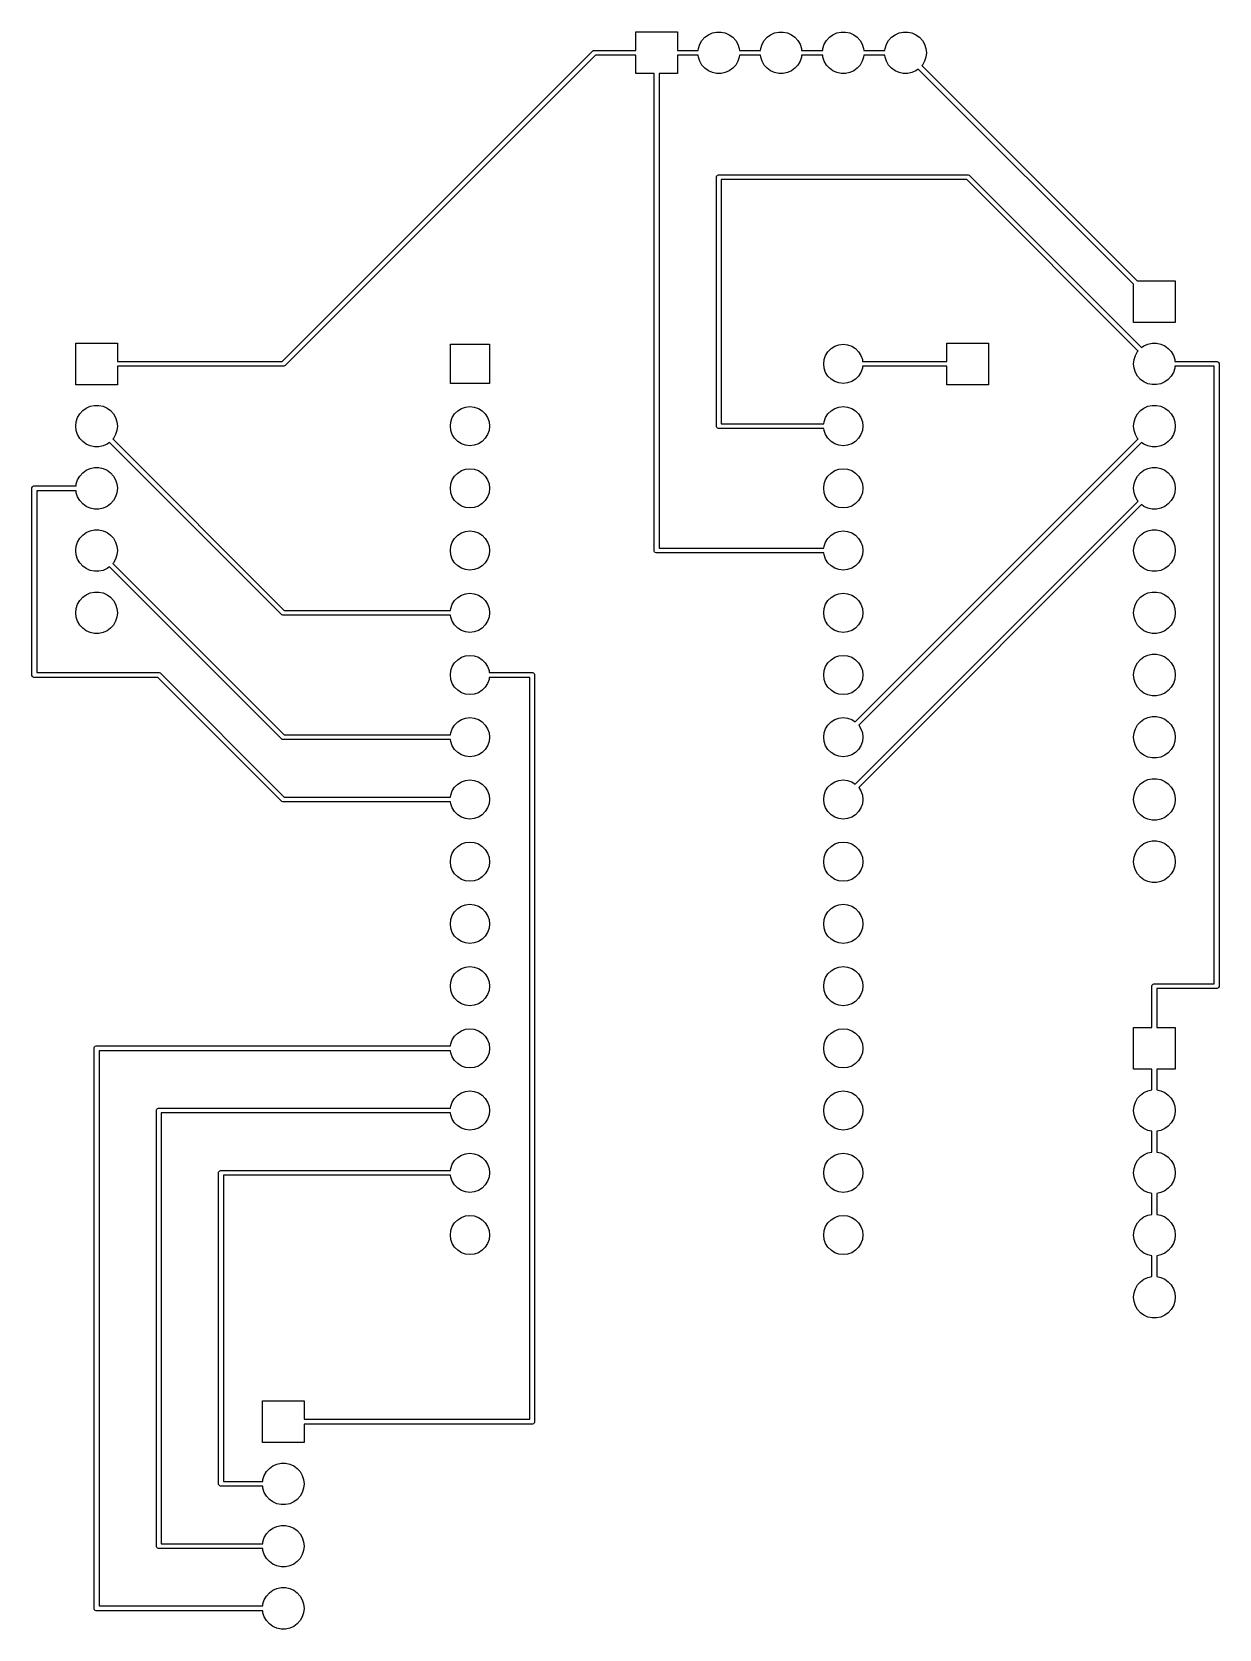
# Model space of a CAD drawing. Extents: x 4.9 to 6.8, y -4.93 to -2.37.
import ezdxf

# ---------------------------------------------------------------- set-up
doc = ezdxf.new("R2010")
doc.units = 0
doc.header["$MEASUREMENT"] = 0
doc.layers.add('BLACK', color=7, linetype='CONTINUOUS')

msp = doc.modelspace()

# ---------------------------------------------------------------- linework, layer by layer
at = {"layer": 'BLACK', "linetype": 'CONTINUOUS'}
for p, q in [((5.8665, -2.3961), (5.8665, -2.3665)), ((5.8665, -2.3665), (5.9335, -2.3665)), ((5.9335, -2.3665), (5.9335, -2.3961)), ((5.9673, -2.393), (5.9694, -2.3864)), ((5.9694, -2.3864), (5.9729, -2.3803)), ((5.9729, -2.3803), (5.9776, -2.3751)), ((5.9776, -2.3751), (5.9833, -2.371)), ((5.9833, -2.371), (5.9897, -2.3682)), ((5.9897, -2.3682), (5.9965, -2.3667)), ((5.9965, -2.3667), (6.0035, -2.3667)), ((6.0035, -2.3667), (6.0103, -2.3682)), ((6.0103, -2.3682), (6.0167, -2.371)), ((6.0167, -2.371), (6.0224, -2.3751)), ((6.0224, -2.3751), (6.0271, -2.3803)), ((6.0271, -2.3803), (6.0306, -2.3864)), ((6.0306, -2.3864), (6.0327, -2.393)), ((6.0673, -2.393), (6.0694, -2.3864)), ((6.0694, -2.3864), (6.0729, -2.3803)), ((6.0729, -2.3803), (6.0776, -2.3751)), ((6.0776, -2.3751), (6.0833, -2.371)), ((6.0833, -2.371), (6.0897, -2.3682)), ((6.0897, -2.3682), (6.0965, -2.3667)), ((6.0965, -2.3667), (6.1035, -2.3667)), ((6.1035, -2.3667), (6.1103, -2.3682)), ((6.1103, -2.3682), (6.1167, -2.371)), ((6.1167, -2.371), (6.1224, -2.3751)), ((6.1224, -2.3751), (6.1271, -2.3803)), ((6.1271, -2.3803), (6.1306, -2.3864)), ((6.1306, -2.3864), (6.1327, -2.393)), ((6.1673, -2.393), (6.1694, -2.3864)), ((6.1694, -2.3864), (6.1729, -2.3803)), ((6.1729, -2.3803), (6.1776, -2.3751)), ((6.1776, -2.3751), (6.1833, -2.371)), ((6.1833, -2.371), (6.1897, -2.3682)), ((6.1897, -2.3682), (6.1965, -2.3667)), ((6.1965, -2.3667), (6.2035, -2.3667)), ((6.2035, -2.3667), (6.2103, -2.3682)), ((6.2103, -2.3682), (6.2167, -2.371)), ((6.2167, -2.371), (6.2224, -2.3751)), ((6.2224, -2.3751), (6.2271, -2.3803)), ((6.2271, -2.3803), (6.2306, -2.3864)), ((6.2306, -2.3864), (6.2327, -2.393)), ((6.2673, -2.393), (6.2694, -2.3864)), ((6.2694, -2.3864), (6.2729, -2.3803)), ((6.2729, -2.3803), (6.2776, -2.3751)), ((6.2776, -2.3751), (6.2833, -2.371)), ((6.2833, -2.371), (6.2897, -2.3682)), ((6.2897, -2.3682), (6.2965, -2.3667)), ((6.2965, -2.3667), (6.3035, -2.3667)), ((6.3035, -2.3667), (6.3103, -2.3682)), ((6.3103, -2.3682), (6.3167, -2.371)), ((6.3167, -2.371), (6.3224, -2.3751)), ((6.3224, -2.3751), (6.3271, -2.3803)), ((6.3271, -2.3803), (6.3306, -2.3864)), ((6.3306, -2.3864), (6.3327, -2.393)), ((5.2984, -2.8961), (5.7972, -2.3972)), ((5.8016, -2.4039), (5.3028, -2.9028)), ((5.7972, -2.3972), (5.7978, -2.3967)), ((5.7978, -2.3967), (5.7982, -2.3966)), ((5.7982, -2.3966), (5.7992, -2.3961)), ((5.7992, -2.3961), (5.8, -2.3961)), ((5.8, -2.3961), (5.8665, -2.3961)), ((5.8665, -2.4039), (5.8016, -2.4039)), ((5.8665, -2.4335), (5.8665, -2.4039)), ((5.9335, -2.3961), (5.9669, -2.3961)), ((5.9669, -2.4039), (5.9335, -2.4039)), ((5.9335, -2.4039), (5.9335, -2.4335)), ((5.9669, -2.3961), (5.9673, -2.393)), ((5.9673, -2.407), (5.9669, -2.4039)), ((5.9694, -2.4136), (5.9673, -2.407)), ((6.0327, -2.407), (6.0306, -2.4136)), ((6.0327, -2.393), (6.0331, -2.3961)), ((6.0331, -2.4039), (6.0327, -2.407)), ((6.0331, -2.3961), (6.0669, -2.3961)), ((6.0669, -2.4039), (6.0331, -2.4039)), ((6.0669, -2.3961), (6.0673, -2.393)), ((6.0673, -2.407), (6.0669, -2.4039)), ((6.0694, -2.4136), (6.0673, -2.407)), ((6.1327, -2.407), (6.1306, -2.4136)), ((6.1327, -2.393), (6.1331, -2.3961)), ((6.1331, -2.4039), (6.1327, -2.407)), ((6.1331, -2.3961), (6.1669, -2.3961)), ((6.1669, -2.4039), (6.1331, -2.4039)), ((6.1669, -2.3961), (6.1673, -2.393)), ((6.1673, -2.407), (6.1669, -2.4039)), ((6.1694, -2.4136), (6.1673, -2.407)), ((6.2327, -2.407), (6.2306, -2.4136)), ((6.2327, -2.393), (6.2331, -2.3961)), ((6.2331, -2.4039), (6.2327, -2.407)), ((6.2331, -2.3961), (6.2669, -2.3961)), ((6.2669, -2.4039), (6.2331, -2.4039)), ((6.2669, -2.3961), (6.2673, -2.393)), ((6.2673, -2.407), (6.2669, -2.4039)), ((6.2694, -2.4136), (6.2673, -2.407)), ((6.3327, -2.407), (6.3306, -2.4136)), ((6.3327, -2.393), (6.3335, -2.4)), ((6.3335, -2.4), (6.3327, -2.407)), ((5.8961, -2.4335), (5.8665, -2.4335)), ((5.8961, -3.2), (5.8961, -2.4335)), ((5.9335, -2.4335), (5.9039, -2.4335)), ((5.9039, -2.4335), (5.9039, -3.1961)), ((5.9729, -2.4197), (5.9694, -2.4136)), ((5.9776, -2.4249), (5.9729, -2.4197)), ((5.9833, -2.429), (5.9776, -2.4249)), ((5.9897, -2.4318), (5.9833, -2.429)), ((5.9965, -2.4333), (5.9897, -2.4318)), ((6.0035, -2.4333), (5.9965, -2.4333)), ((6.0103, -2.4318), (6.0035, -2.4333)), ((6.0167, -2.429), (6.0103, -2.4318)), ((6.0224, -2.4249), (6.0167, -2.429)), ((6.0271, -2.4197), (6.0224, -2.4249)), ((6.0306, -2.4136), (6.0271, -2.4197)), ((6.0729, -2.4197), (6.0694, -2.4136)), ((6.0776, -2.4249), (6.0729, -2.4197)), ((6.0833, -2.429), (6.0776, -2.4249)), ((6.0897, -2.4318), (6.0833, -2.429)), ((6.0965, -2.4333), (6.0897, -2.4318)), ((6.1035, -2.4333), (6.0965, -2.4333)), ((6.1103, -2.4318), (6.1035, -2.4333)), ((6.1167, -2.429), (6.1103, -2.4318)), ((6.1224, -2.4249), (6.1167, -2.429)), ((6.1271, -2.4197), (6.1224, -2.4249)), ((6.1306, -2.4136), (6.1271, -2.4197)), ((6.1729, -2.4197), (6.1694, -2.4136)), ((6.1776, -2.4249), (6.1729, -2.4197)), ((6.1833, -2.429), (6.1776, -2.4249)), ((6.1897, -2.4318), (6.1833, -2.429)), ((6.1965, -2.4333), (6.1897, -2.4318)), ((6.2035, -2.4333), (6.1965, -2.4333)), ((6.2103, -2.4318), (6.2035, -2.4333)), ((6.2167, -2.429), (6.2103, -2.4318)), ((6.2224, -2.4249), (6.2167, -2.429)), ((6.2271, -2.4197), (6.2224, -2.4249)), ((6.2306, -2.4136), (6.2271, -2.4197)), ((6.2729, -2.4197), (6.2694, -2.4136)), ((6.2776, -2.4249), (6.2729, -2.4197)), ((6.2833, -2.429), (6.2776, -2.4249)), ((6.2897, -2.4318), (6.2833, -2.429)), ((6.2965, -2.4333), (6.2897, -2.4318)), ((6.3035, -2.4333), (6.2965, -2.4333)), ((6.3103, -2.4318), (6.3035, -2.4333)), ((6.3167, -2.429), (6.3103, -2.4318)), ((6.3206, -2.4262), (6.3167, -2.429)), ((6.6665, -2.7721), (6.3206, -2.4262)), ((6.3271, -2.4197), (6.3262, -2.4206)), ((6.3262, -2.4206), (6.6721, -2.7665)), ((6.3306, -2.4136), (6.3271, -2.4197)), ((5.9961, -2.5992), (5.9967, -2.5978)), ((5.9961, -2.6), (5.9961, -2.5992)), ((5.9961, -3), (5.9961, -2.6)), ((5.9967, -2.5978), (5.9978, -2.5967)), ((5.9978, -2.5967), (5.9992, -2.5961)), ((5.9992, -2.5961), (6, -2.5961)), ((6, -2.5961), (6.4, -2.5961)), ((6.3984, -2.6039), (6.0039, -2.6039)), ((6.0039, -2.6039), (6.0039, -2.9961)), ((6.6738, -2.8794), (6.3984, -2.6039)), ((6.4, -2.5961), (6.4008, -2.5961)), ((6.4008, -2.5961), (6.4022, -2.5967)), ((6.4022, -2.5967), (6.4028, -2.5972)), ((6.4028, -2.5972), (6.6794, -2.8738)), ((6.6721, -2.7665), (6.7335, -2.7665)), ((6.7335, -2.7665), (6.7335, -2.8335)), ((6.6665, -2.8335), (6.6665, -2.7721)), ((6.7335, -2.8335), (6.6665, -2.8335)), ((4.9665, -2.9335), (4.9665, -2.8665)), ((4.9665, -2.8665), (5.0335, -2.8665)), ((5.0335, -2.8665), (5.0335, -2.8961)), ((5.5685, -2.9315), (5.5685, -2.8685)), ((5.5685, -2.8685), (5.6315, -2.8685)), ((5.6315, -2.8685), (5.6315, -2.9315)), ((6.1804, -2.8754), (6.1863, -2.8716)), ((6.1863, -2.8716), (6.193, -2.8693)), ((6.193, -2.8693), (6.2, -2.8685)), ((6.2, -2.8685), (6.207, -2.8693)), ((6.207, -2.8693), (6.2137, -2.8716)), ((6.2137, -2.8716), (6.2196, -2.8754)), ((6.3665, -2.8961), (6.3665, -2.8665)), ((6.3665, -2.8665), (6.4335, -2.8665)), ((6.4335, -2.8665), (6.4335, -2.9335)), ((6.6794, -2.8738), (6.6833, -2.871)), ((6.6833, -2.871), (6.6897, -2.8682)), ((6.6897, -2.8682), (6.6965, -2.8667)), ((6.6965, -2.8667), (6.7035, -2.8667)), ((6.7035, -2.8667), (6.7103, -2.8682)), ((6.7103, -2.8682), (6.7167, -2.871)), ((6.7167, -2.871), (6.7224, -2.8751)), ((5.0335, -2.8961), (5.2984, -2.8961)), ((6.1685, -2.9), (6.1693, -2.893)), ((6.1693, -2.907), (6.1685, -2.9)), ((6.1693, -2.893), (6.1716, -2.8863)), ((6.1716, -2.8863), (6.1754, -2.8804)), ((6.1754, -2.8804), (6.1804, -2.8754)), ((6.2196, -2.8754), (6.2246, -2.8804)), ((6.2246, -2.8804), (6.2284, -2.8863)), ((6.2284, -2.8863), (6.2307, -2.893)), ((6.2307, -2.893), (6.2311, -2.8961)), ((6.2311, -2.8961), (6.3665, -2.8961)), ((6.6665, -2.9), (6.6673, -2.893)), ((6.6673, -2.907), (6.6665, -2.9)), ((6.6673, -2.893), (6.6694, -2.8864)), ((6.6694, -2.8864), (6.6729, -2.8803)), ((6.6729, -2.8803), (6.6738, -2.8794)), ((6.7224, -2.8751), (6.7271, -2.8803)), ((6.7271, -2.8803), (6.7306, -2.8864)), ((6.7306, -2.8864), (6.7327, -2.893)), ((6.7327, -2.893), (6.7331, -2.8961)), ((6.7331, -2.8961), (6.8, -2.8961)), ((6.8, -2.8961), (6.8008, -2.8961)), ((6.8008, -2.8961), (6.8022, -2.8967)), ((6.8022, -2.8967), (6.8033, -2.8978)), ((6.8033, -2.8978), (6.8039, -2.8992)), ((6.8039, -2.8992), (6.8039, -2.9)), ((6.8039, -2.9), (6.8039, -3.9)), ((5.3, -2.9039), (5.0335, -2.9039)), ((5.0335, -2.9039), (5.0335, -2.9335)), ((5.3008, -2.9039), (5.3, -2.9039)), ((5.3022, -2.9033), (5.3008, -2.9039)), ((5.3028, -2.9028), (5.3022, -2.9033)), ((6.1716, -2.9137), (6.1693, -2.907)), ((6.1754, -2.9196), (6.1716, -2.9137)), ((6.1804, -2.9246), (6.1754, -2.9196)), ((6.1863, -2.9284), (6.1804, -2.9246)), ((6.2196, -2.9246), (6.2137, -2.9284)), ((6.2246, -2.9196), (6.2196, -2.9246)), ((6.2284, -2.9137), (6.2246, -2.9196)), ((6.2307, -2.907), (6.2284, -2.9137)), ((6.2311, -2.9039), (6.2307, -2.907)), ((6.3665, -2.9039), (6.2311, -2.9039)), ((6.3665, -2.9335), (6.3665, -2.9039)), ((6.6694, -2.9136), (6.6673, -2.907)), ((6.6729, -2.9197), (6.6694, -2.9136)), ((6.6776, -2.9249), (6.6729, -2.9197)), ((6.6833, -2.929), (6.6776, -2.9249)), ((6.7224, -2.9249), (6.7167, -2.929)), ((6.7271, -2.9197), (6.7224, -2.9249)), ((6.7306, -2.9136), (6.7271, -2.9197)), ((6.7327, -2.907), (6.7306, -2.9136)), ((6.7331, -2.9039), (6.7327, -2.907)), ((6.7961, -2.9039), (6.7331, -2.9039)), ((6.7961, -3.8961), (6.7961, -2.9039)), ((5.0335, -2.9335), (4.9665, -2.9335)), ((5.6315, -2.9315), (5.5685, -2.9315)), ((6.193, -2.9307), (6.1863, -2.9284)), ((6.2, -2.9315), (6.193, -2.9307)), ((6.207, -2.9307), (6.2, -2.9315)), ((6.2137, -2.9284), (6.207, -2.9307)), ((6.4335, -2.9335), (6.3665, -2.9335)), ((6.6897, -2.9318), (6.6833, -2.929)), ((6.6965, -2.9333), (6.6897, -2.9318)), ((6.7035, -2.9333), (6.6965, -2.9333)), ((6.7103, -2.9318), (6.7035, -2.9333)), ((6.7167, -2.929), (6.7103, -2.9318)), ((4.9729, -2.9803), (4.9776, -2.9751)), ((4.9776, -2.9751), (4.9833, -2.971)), ((4.9833, -2.971), (4.9897, -2.9682)), ((4.9897, -2.9682), (4.9965, -2.9667)), ((4.9965, -2.9667), (5.0035, -2.9667)), ((5.0035, -2.9667), (5.0103, -2.9682)), ((5.0103, -2.9682), (5.0167, -2.971)), ((5.0167, -2.971), (5.0224, -2.9751)), ((5.0224, -2.9751), (5.0271, -2.9803)), ((5.5754, -2.9804), (5.5804, -2.9754)), ((5.5804, -2.9754), (5.5863, -2.9716)), ((5.5863, -2.9716), (5.593, -2.9693)), ((5.593, -2.9693), (5.6, -2.9685)), ((5.6, -2.9685), (5.607, -2.9693)), ((5.607, -2.9693), (5.6137, -2.9716)), ((5.6137, -2.9716), (5.6196, -2.9754)), ((5.6196, -2.9754), (5.6246, -2.9804)), ((6.1754, -2.9804), (6.1804, -2.9754)), ((6.1804, -2.9754), (6.1863, -2.9716)), ((6.1863, -2.9716), (6.193, -2.9693)), ((6.193, -2.9693), (6.2, -2.9685)), ((6.2, -2.9685), (6.207, -2.9693)), ((6.207, -2.9693), (6.2137, -2.9716)), ((6.2137, -2.9716), (6.2196, -2.9754)), ((6.2196, -2.9754), (6.2246, -2.9804)), ((6.6729, -2.9803), (6.6776, -2.9751)), ((6.6776, -2.9751), (6.6833, -2.971)), ((6.6833, -2.971), (6.6897, -2.9682)), ((6.6897, -2.9682), (6.6965, -2.9667)), ((6.6965, -2.9667), (6.7035, -2.9667)), ((6.7035, -2.9667), (6.7103, -2.9682)), ((6.7103, -2.9682), (6.7167, -2.971)), ((6.7167, -2.971), (6.7224, -2.9751)), ((6.7224, -2.9751), (6.7271, -2.9803)), ((4.9665, -3), (4.9673, -2.993)), ((4.9673, -3.007), (4.9665, -3)), ((4.9673, -2.993), (4.9694, -2.9864)), ((4.9694, -2.9864), (4.9729, -2.9803)), ((5.0271, -2.9803), (5.0306, -2.9864)), ((5.0306, -2.9864), (5.0327, -2.993)), ((5.0327, -2.993), (5.0335, -3)), ((5.0335, -3), (5.0327, -3.007)), ((5.5685, -3), (5.5693, -2.993)), ((5.5693, -3.007), (5.5685, -3)), ((5.5693, -2.993), (5.5716, -2.9863)), ((5.5716, -2.9863), (5.5754, -2.9804)), ((5.6246, -2.9804), (5.6284, -2.9863)), ((5.6284, -2.9863), (5.6307, -2.993)), ((5.6307, -2.993), (5.6315, -3)), ((5.6315, -3), (5.6307, -3.007)), ((5.9961, -3.0008), (5.9961, -3)), ((5.9967, -3.0022), (5.9961, -3.0008)), ((5.9978, -3.0033), (5.9967, -3.0022)), ((6.0039, -2.9961), (6.1689, -2.9961)), ((6.1689, -2.9961), (6.1693, -2.993)), ((6.1693, -2.993), (6.1716, -2.9863)), ((6.1716, -2.9863), (6.1754, -2.9804)), ((6.2246, -2.9804), (6.2284, -2.9863)), ((6.2284, -2.9863), (6.2307, -2.993)), ((6.2307, -2.993), (6.2315, -3)), ((6.2315, -3), (6.2307, -3.007)), ((6.6665, -3), (6.6673, -2.993)), ((6.6673, -3.007), (6.6665, -3)), ((6.6673, -2.993), (6.6694, -2.9864)), ((6.6694, -2.9864), (6.6729, -2.9803)), ((6.7271, -2.9803), (6.7306, -2.9864)), ((6.7306, -2.9864), (6.7327, -2.993)), ((6.7327, -2.993), (6.7335, -3)), ((6.7335, -3), (6.7327, -3.007)), ((4.9694, -3.0136), (4.9673, -3.007)), ((4.9729, -3.0197), (4.9694, -3.0136)), ((4.9776, -3.0249), (4.9729, -3.0197)), ((4.9833, -3.029), (4.9776, -3.0249)), ((5.0206, -3.0262), (5.0167, -3.029)), ((5.2972, -3.3028), (5.0206, -3.0262)), ((5.0271, -3.0197), (5.0262, -3.0206)), ((5.0262, -3.0206), (5.3016, -3.2961)), ((5.0306, -3.0136), (5.0271, -3.0197)), ((5.0327, -3.007), (5.0306, -3.0136)), ((5.5716, -3.0137), (5.5693, -3.007)), ((5.5754, -3.0196), (5.5716, -3.0137)), ((5.5804, -3.0246), (5.5754, -3.0196)), ((5.5863, -3.0284), (5.5804, -3.0246)), ((5.593, -3.0307), (5.5863, -3.0284)), ((5.6137, -3.0284), (5.607, -3.0307)), ((5.6196, -3.0246), (5.6137, -3.0284)), ((5.6246, -3.0196), (5.6196, -3.0246)), ((5.6284, -3.0137), (5.6246, -3.0196)), ((5.6307, -3.007), (5.6284, -3.0137)), ((5.9992, -3.0039), (5.9978, -3.0033)), ((6, -3.0039), (5.9992, -3.0039)), ((6.1689, -3.0039), (6, -3.0039)), ((6.1693, -3.007), (6.1689, -3.0039)), ((6.1716, -3.0137), (6.1693, -3.007)), ((6.1754, -3.0196), (6.1716, -3.0137)), ((6.1804, -3.0246), (6.1754, -3.0196)), ((6.1863, -3.0284), (6.1804, -3.0246)), ((6.193, -3.0307), (6.1863, -3.0284)), ((6.2137, -3.0284), (6.207, -3.0307)), ((6.2196, -3.0246), (6.2137, -3.0284)), ((6.2193, -3.4752), (6.6738, -3.0206)), ((6.2246, -3.0196), (6.2196, -3.0246)), ((6.2284, -3.0137), (6.2246, -3.0196)), ((6.6794, -3.0262), (6.2248, -3.4807)), ((6.2307, -3.007), (6.2284, -3.0137)), ((6.6694, -3.0136), (6.6673, -3.007)), ((6.6729, -3.0197), (6.6694, -3.0136)), ((6.6738, -3.0206), (6.6729, -3.0197)), ((6.6833, -3.029), (6.6794, -3.0262)), ((6.7224, -3.0249), (6.7167, -3.029)), ((6.7271, -3.0197), (6.7224, -3.0249)), ((6.7306, -3.0136), (6.7271, -3.0197)), ((6.7327, -3.007), (6.7306, -3.0136)), ((4.9897, -3.0318), (4.9833, -3.029)), ((4.9965, -3.0333), (4.9897, -3.0318)), ((5.0035, -3.0333), (4.9965, -3.0333)), ((5.0103, -3.0318), (5.0035, -3.0333)), ((5.0167, -3.029), (5.0103, -3.0318)), ((5.6, -3.0315), (5.593, -3.0307)), ((5.607, -3.0307), (5.6, -3.0315)), ((6.2, -3.0315), (6.193, -3.0307)), ((6.207, -3.0307), (6.2, -3.0315)), ((6.6897, -3.0318), (6.6833, -3.029)), ((6.6965, -3.0333), (6.6897, -3.0318)), ((6.7035, -3.0333), (6.6965, -3.0333)), ((6.7103, -3.0318), (6.7035, -3.0333)), ((6.7167, -3.029), (6.7103, -3.0318)), ((4.9729, -3.0803), (4.9776, -3.0751)), ((4.9776, -3.0751), (4.9833, -3.071)), ((4.9833, -3.071), (4.9897, -3.0682)), ((4.9897, -3.0682), (4.9965, -3.0667)), ((4.9965, -3.0667), (5.0035, -3.0667)), ((5.0035, -3.0667), (5.0103, -3.0682)), ((5.0103, -3.0682), (5.0167, -3.071)), ((5.0167, -3.071), (5.0224, -3.0751)), ((5.0224, -3.0751), (5.0271, -3.0803)), ((5.5754, -3.0804), (5.5804, -3.0754)), ((5.5804, -3.0754), (5.5863, -3.0716)), ((5.5863, -3.0716), (5.593, -3.0693)), ((5.593, -3.0693), (5.6, -3.0685)), ((5.6, -3.0685), (5.607, -3.0693)), ((5.607, -3.0693), (5.6137, -3.0716)), ((5.6137, -3.0716), (5.6196, -3.0754)), ((5.6196, -3.0754), (5.6246, -3.0804)), ((6.1754, -3.0804), (6.1804, -3.0754)), ((6.1804, -3.0754), (6.1863, -3.0716)), ((6.1863, -3.0716), (6.193, -3.0693)), ((6.193, -3.0693), (6.2, -3.0685)), ((6.2, -3.0685), (6.207, -3.0693)), ((6.207, -3.0693), (6.2137, -3.0716)), ((6.2137, -3.0716), (6.2196, -3.0754)), ((6.2196, -3.0754), (6.2246, -3.0804)), ((6.6729, -3.0803), (6.6776, -3.0751)), ((6.6776, -3.0751), (6.6833, -3.071)), ((6.6833, -3.071), (6.6897, -3.0682)), ((6.6897, -3.0682), (6.6965, -3.0667)), ((6.6965, -3.0667), (6.7035, -3.0667)), ((6.7035, -3.0667), (6.7103, -3.0682)), ((6.7103, -3.0682), (6.7167, -3.071)), ((6.7167, -3.071), (6.7224, -3.0751)), ((6.7224, -3.0751), (6.7271, -3.0803)), ((4.8961, -3.0992), (4.8967, -3.0978)), ((4.8961, -3.1), (4.8961, -3.0992)), ((4.8961, -3.4), (4.8961, -3.1)), ((4.8967, -3.0978), (4.8978, -3.0967)), ((4.8978, -3.0967), (4.8992, -3.0961)), ((4.8992, -3.0961), (4.9, -3.0961)), ((4.9, -3.0961), (4.9669, -3.0961)), ((4.9669, -3.1039), (4.9039, -3.1039)), ((4.9039, -3.1039), (4.9039, -3.3961)), ((4.9669, -3.0961), (4.9673, -3.093)), ((4.9673, -3.107), (4.9669, -3.1039)), ((4.9673, -3.093), (4.9694, -3.0864)), ((4.9694, -3.0864), (4.9729, -3.0803)), ((5.0271, -3.0803), (5.0306, -3.0864)), ((5.0306, -3.0864), (5.0327, -3.093)), ((5.0327, -3.093), (5.0335, -3.1)), ((5.0335, -3.1), (5.0327, -3.107)), ((5.5685, -3.1), (5.5693, -3.093)), ((5.5693, -3.107), (5.5685, -3.1)), ((5.5693, -3.093), (5.5716, -3.0863)), ((5.5716, -3.0863), (5.5754, -3.0804)), ((5.6246, -3.0804), (5.6284, -3.0863)), ((5.6284, -3.0863), (5.6307, -3.093)), ((5.6307, -3.093), (5.6315, -3.1)), ((5.6315, -3.1), (5.6307, -3.107)), ((6.1685, -3.1), (6.1693, -3.093)), ((6.1693, -3.107), (6.1685, -3.1)), ((6.1693, -3.093), (6.1716, -3.0863)), ((6.1716, -3.0863), (6.1754, -3.0804)), ((6.2246, -3.0804), (6.2284, -3.0863)), ((6.2284, -3.0863), (6.2307, -3.093)), ((6.2307, -3.093), (6.2315, -3.1)), ((6.2315, -3.1), (6.2307, -3.107)), ((6.6665, -3.1), (6.6673, -3.093)), ((6.6673, -3.107), (6.6665, -3.1)), ((6.6673, -3.093), (6.6694, -3.0864)), ((6.6694, -3.0864), (6.6729, -3.0803)), ((6.7271, -3.0803), (6.7306, -3.0864)), ((6.7306, -3.0864), (6.7327, -3.093)), ((6.7327, -3.093), (6.7335, -3.1)), ((6.7335, -3.1), (6.7327, -3.107)), ((4.9694, -3.1136), (4.9673, -3.107)), ((4.9729, -3.1197), (4.9694, -3.1136)), ((4.9776, -3.1249), (4.9729, -3.1197)), ((4.9833, -3.129), (4.9776, -3.1249)), ((4.9897, -3.1318), (4.9833, -3.129)), ((5.0167, -3.129), (5.0103, -3.1318)), ((5.0224, -3.1249), (5.0167, -3.129)), ((5.0271, -3.1197), (5.0224, -3.1249)), ((5.0306, -3.1136), (5.0271, -3.1197)), ((5.0327, -3.107), (5.0306, -3.1136)), ((5.5716, -3.1137), (5.5693, -3.107)), ((5.5754, -3.1196), (5.5716, -3.1137)), ((5.5804, -3.1246), (5.5754, -3.1196)), ((5.5863, -3.1284), (5.5804, -3.1246)), ((5.593, -3.1307), (5.5863, -3.1284)), ((5.6, -3.1315), (5.593, -3.1307)), ((5.607, -3.1307), (5.6, -3.1315)), ((5.6137, -3.1284), (5.607, -3.1307)), ((5.6196, -3.1246), (5.6137, -3.1284)), ((5.6246, -3.1196), (5.6196, -3.1246)), ((5.6284, -3.1137), (5.6246, -3.1196)), ((5.6307, -3.107), (5.6284, -3.1137)), ((6.1716, -3.1137), (6.1693, -3.107)), ((6.1754, -3.1196), (6.1716, -3.1137)), ((6.1804, -3.1246), (6.1754, -3.1196)), ((6.1863, -3.1284), (6.1804, -3.1246)), ((6.193, -3.1307), (6.1863, -3.1284)), ((6.2, -3.1315), (6.193, -3.1307)), ((6.207, -3.1307), (6.2, -3.1315)), ((6.2137, -3.1284), (6.207, -3.1307)), ((6.2196, -3.1246), (6.2137, -3.1284)), ((6.2193, -3.5752), (6.6738, -3.1206)), ((6.2246, -3.1196), (6.2196, -3.1246)), ((6.2284, -3.1137), (6.2246, -3.1196)), ((6.6794, -3.1262), (6.2248, -3.5807)), ((6.2307, -3.107), (6.2284, -3.1137)), ((6.6694, -3.1136), (6.6673, -3.107)), ((6.6729, -3.1197), (6.6694, -3.1136)), ((6.6738, -3.1206), (6.6729, -3.1197)), ((6.6833, -3.129), (6.6794, -3.1262)), ((6.6897, -3.1318), (6.6833, -3.129)), ((6.7167, -3.129), (6.7103, -3.1318)), ((6.7224, -3.1249), (6.7167, -3.129)), ((6.7271, -3.1197), (6.7224, -3.1249)), ((6.7306, -3.1136), (6.7271, -3.1197)), ((6.7327, -3.107), (6.7306, -3.1136)), ((4.9965, -3.1333), (4.9897, -3.1318)), ((5.0035, -3.1333), (4.9965, -3.1333)), ((5.0103, -3.1318), (5.0035, -3.1333)), ((6.6965, -3.1333), (6.6897, -3.1318)), ((6.7035, -3.1333), (6.6965, -3.1333)), ((6.7103, -3.1318), (6.7035, -3.1333)), ((4.9694, -3.1864), (4.9729, -3.1803)), ((4.9729, -3.1803), (4.9776, -3.1751)), ((4.9776, -3.1751), (4.9833, -3.171)), ((4.9833, -3.171), (4.9897, -3.1682)), ((4.9897, -3.1682), (4.9965, -3.1667)), ((4.9965, -3.1667), (5.0035, -3.1667)), ((5.0035, -3.1667), (5.0103, -3.1682)), ((5.0103, -3.1682), (5.0167, -3.171)), ((5.0167, -3.171), (5.0224, -3.1751)), ((5.0224, -3.1751), (5.0271, -3.1803)), ((5.0271, -3.1803), (5.0306, -3.1864)), ((5.5716, -3.1863), (5.5754, -3.1804)), ((5.5754, -3.1804), (5.5804, -3.1754)), ((5.5804, -3.1754), (5.5863, -3.1716)), ((5.5863, -3.1716), (5.593, -3.1693)), ((5.593, -3.1693), (5.6, -3.1685)), ((5.6, -3.1685), (5.607, -3.1693)), ((5.607, -3.1693), (5.6137, -3.1716)), ((5.6137, -3.1716), (5.6196, -3.1754)), ((5.6196, -3.1754), (5.6246, -3.1804)), ((5.6246, -3.1804), (5.6284, -3.1863)), ((6.1716, -3.1863), (6.1754, -3.1804)), ((6.1754, -3.1804), (6.1804, -3.1754)), ((6.1804, -3.1754), (6.1863, -3.1716)), ((6.1863, -3.1716), (6.193, -3.1693)), ((6.193, -3.1693), (6.2, -3.1685)), ((6.2, -3.1685), (6.207, -3.1693)), ((6.207, -3.1693), (6.2137, -3.1716)), ((6.2137, -3.1716), (6.2196, -3.1754)), ((6.2196, -3.1754), (6.2246, -3.1804)), ((6.2246, -3.1804), (6.2284, -3.1863)), ((6.6694, -3.1864), (6.6729, -3.1803)), ((6.6729, -3.1803), (6.6776, -3.1751)), ((6.6776, -3.1751), (6.6833, -3.171)), ((6.6833, -3.171), (6.6897, -3.1682)), ((6.6897, -3.1682), (6.6965, -3.1667)), ((6.6965, -3.1667), (6.7035, -3.1667)), ((6.7035, -3.1667), (6.7103, -3.1682)), ((6.7103, -3.1682), (6.7167, -3.171)), ((6.7167, -3.171), (6.7224, -3.1751)), ((6.7224, -3.1751), (6.7271, -3.1803)), ((6.7271, -3.1803), (6.7306, -3.1864)), ((4.9665, -3.2), (4.9673, -3.193)), ((4.9673, -3.207), (4.9665, -3.2)), ((4.9673, -3.193), (4.9694, -3.1864)), ((4.9694, -3.2136), (4.9673, -3.207)), ((5.0306, -3.1864), (5.0327, -3.193)), ((5.0327, -3.207), (5.0306, -3.2136)), ((5.0327, -3.193), (5.0335, -3.2)), ((5.0335, -3.2), (5.0327, -3.207)), ((5.5685, -3.2), (5.5693, -3.193)), ((5.5693, -3.207), (5.5685, -3.2)), ((5.5693, -3.193), (5.5716, -3.1863)), ((5.5716, -3.2137), (5.5693, -3.207)), ((5.6284, -3.1863), (5.6307, -3.193)), ((5.6307, -3.207), (5.6284, -3.2137)), ((5.6307, -3.193), (5.6315, -3.2)), ((5.6315, -3.2), (5.6307, -3.207)), ((5.8961, -3.2008), (5.8961, -3.2)), ((5.8967, -3.2022), (5.8961, -3.2008)), ((5.8978, -3.2033), (5.8967, -3.2022)), ((5.8992, -3.2039), (5.8978, -3.2033)), ((5.9, -3.2039), (5.8992, -3.2039)), ((6.1689, -3.2039), (5.9, -3.2039)), ((5.9039, -3.1961), (6.1689, -3.1961)), ((6.1689, -3.1961), (6.1693, -3.193)), ((6.1693, -3.207), (6.1689, -3.2039)), ((6.1693, -3.193), (6.1716, -3.1863)), ((6.1716, -3.2137), (6.1693, -3.207)), ((6.2284, -3.1863), (6.2307, -3.193)), ((6.2307, -3.207), (6.2284, -3.2137)), ((6.2307, -3.193), (6.2315, -3.2)), ((6.2315, -3.2), (6.2307, -3.207)), ((6.6665, -3.2), (6.6673, -3.193)), ((6.6673, -3.207), (6.6665, -3.2)), ((6.6673, -3.193), (6.6694, -3.1864)), ((6.6694, -3.2136), (6.6673, -3.207)), ((6.7306, -3.1864), (6.7327, -3.193)), ((6.7327, -3.207), (6.7306, -3.2136)), ((6.7327, -3.193), (6.7335, -3.2)), ((6.7335, -3.2), (6.7327, -3.207)), ((4.9729, -3.2197), (4.9694, -3.2136)), ((4.9776, -3.2249), (4.9729, -3.2197)), ((4.9833, -3.229), (4.9776, -3.2249)), ((4.9897, -3.2318), (4.9833, -3.229)), ((4.9965, -3.2333), (4.9897, -3.2318)), ((5.0035, -3.2333), (4.9965, -3.2333)), ((5.0103, -3.2318), (5.0035, -3.2333)), ((5.0167, -3.229), (5.0103, -3.2318)), ((5.0206, -3.2262), (5.0167, -3.229)), ((5.2972, -3.5028), (5.0206, -3.2262)), ((5.0271, -3.2197), (5.0262, -3.2206)), ((5.0262, -3.2206), (5.3016, -3.4961)), ((5.0306, -3.2136), (5.0271, -3.2197)), ((5.5754, -3.2196), (5.5716, -3.2137)), ((5.5804, -3.2246), (5.5754, -3.2196)), ((5.5863, -3.2284), (5.5804, -3.2246)), ((5.593, -3.2307), (5.5863, -3.2284)), ((5.6, -3.2315), (5.593, -3.2307)), ((5.607, -3.2307), (5.6, -3.2315)), ((5.6137, -3.2284), (5.607, -3.2307)), ((5.6196, -3.2246), (5.6137, -3.2284)), ((5.6246, -3.2196), (5.6196, -3.2246)), ((5.6284, -3.2137), (5.6246, -3.2196)), ((6.1754, -3.2196), (6.1716, -3.2137)), ((6.1804, -3.2246), (6.1754, -3.2196)), ((6.1863, -3.2284), (6.1804, -3.2246)), ((6.193, -3.2307), (6.1863, -3.2284)), ((6.2, -3.2315), (6.193, -3.2307)), ((6.207, -3.2307), (6.2, -3.2315)), ((6.2137, -3.2284), (6.207, -3.2307)), ((6.2196, -3.2246), (6.2137, -3.2284)), ((6.2246, -3.2196), (6.2196, -3.2246)), ((6.2284, -3.2137), (6.2246, -3.2196)), ((6.6729, -3.2197), (6.6694, -3.2136)), ((6.6776, -3.2249), (6.6729, -3.2197)), ((6.6833, -3.229), (6.6776, -3.2249)), ((6.6897, -3.2318), (6.6833, -3.229)), ((6.6965, -3.2333), (6.6897, -3.2318)), ((6.7035, -3.2333), (6.6965, -3.2333)), ((6.7103, -3.2318), (6.7035, -3.2333)), ((6.7167, -3.229), (6.7103, -3.2318)), ((6.7224, -3.2249), (6.7167, -3.229)), ((6.7271, -3.2197), (6.7224, -3.2249)), ((6.7306, -3.2136), (6.7271, -3.2197)), ((4.9694, -3.2864), (4.9729, -3.2803)), ((4.9729, -3.2803), (4.9776, -3.2751)), ((4.9776, -3.2751), (4.9833, -3.271)), ((4.9833, -3.271), (4.9897, -3.2682)), ((4.9897, -3.2682), (4.9965, -3.2667)), ((4.9965, -3.2667), (5.0035, -3.2667)), ((5.0035, -3.2667), (5.0103, -3.2682)), ((5.0103, -3.2682), (5.0167, -3.271)), ((5.0167, -3.271), (5.0224, -3.2751)), ((5.0224, -3.2751), (5.0271, -3.2803)), ((5.0271, -3.2803), (5.0306, -3.2864)), ((5.5716, -3.2863), (5.5754, -3.2804)), ((5.5754, -3.2804), (5.5804, -3.2754)), ((5.5804, -3.2754), (5.5863, -3.2716)), ((5.5863, -3.2716), (5.593, -3.2693)), ((5.593, -3.2693), (5.6, -3.2685)), ((5.6, -3.2685), (5.607, -3.2693)), ((5.607, -3.2693), (5.6137, -3.2716)), ((5.6137, -3.2716), (5.6196, -3.2754)), ((5.6196, -3.2754), (5.6246, -3.2804)), ((5.6246, -3.2804), (5.6284, -3.2863)), ((6.1716, -3.2863), (6.1754, -3.2804)), ((6.1754, -3.2804), (6.1804, -3.2754)), ((6.1804, -3.2754), (6.1863, -3.2716)), ((6.1863, -3.2716), (6.193, -3.2693)), ((6.193, -3.2693), (6.2, -3.2685)), ((6.2, -3.2685), (6.207, -3.2693)), ((6.207, -3.2693), (6.2137, -3.2716)), ((6.2137, -3.2716), (6.2196, -3.2754)), ((6.2196, -3.2754), (6.2246, -3.2804)), ((6.2246, -3.2804), (6.2284, -3.2863)), ((6.6694, -3.2864), (6.6729, -3.2803)), ((6.6729, -3.2803), (6.6776, -3.2751)), ((6.6776, -3.2751), (6.6833, -3.271)), ((6.6833, -3.271), (6.6897, -3.2682)), ((6.6897, -3.2682), (6.6965, -3.2667)), ((6.6965, -3.2667), (6.7035, -3.2667)), ((6.7035, -3.2667), (6.7103, -3.2682)), ((6.7103, -3.2682), (6.7167, -3.271)), ((6.7167, -3.271), (6.7224, -3.2751)), ((6.7224, -3.2751), (6.7271, -3.2803)), ((6.7271, -3.2803), (6.7306, -3.2864)), ((4.9665, -3.3), (4.9673, -3.293)), ((4.9673, -3.307), (4.9665, -3.3)), ((4.9673, -3.293), (4.9694, -3.2864)), ((4.9694, -3.3136), (4.9673, -3.307)), ((5.0306, -3.2864), (5.0327, -3.293)), ((5.0327, -3.307), (5.0306, -3.3136)), ((5.0327, -3.293), (5.0335, -3.3)), ((5.0335, -3.3), (5.0327, -3.307)), ((5.2978, -3.3033), (5.2972, -3.3028)), ((5.2982, -3.3034), (5.2978, -3.3033)), ((5.2992, -3.3039), (5.2982, -3.3034)), ((5.3, -3.3039), (5.2992, -3.3039)), ((5.5689, -3.3039), (5.3, -3.3039)), ((5.3016, -3.2961), (5.5689, -3.2961)), ((5.5689, -3.2961), (5.5693, -3.293)), ((5.5693, -3.307), (5.5689, -3.3039)), ((5.5693, -3.293), (5.5716, -3.2863)), ((5.5716, -3.3137), (5.5693, -3.307)), ((5.6284, -3.2863), (5.6307, -3.293)), ((5.6307, -3.307), (5.6284, -3.3137)), ((5.6307, -3.293), (5.6315, -3.3)), ((5.6315, -3.3), (5.6307, -3.307)), ((6.1685, -3.3), (6.1693, -3.293)), ((6.1693, -3.307), (6.1685, -3.3)), ((6.1693, -3.293), (6.1716, -3.2863)), ((6.1716, -3.3137), (6.1693, -3.307)), ((6.2284, -3.2863), (6.2307, -3.293)), ((6.2307, -3.307), (6.2284, -3.3137)), ((6.2307, -3.293), (6.2315, -3.3)), ((6.2315, -3.3), (6.2307, -3.307)), ((6.6665, -3.3), (6.6673, -3.293)), ((6.6673, -3.307), (6.6665, -3.3)), ((6.6673, -3.293), (6.6694, -3.2864)), ((6.6694, -3.3136), (6.6673, -3.307)), ((6.7306, -3.2864), (6.7327, -3.293)), ((6.7327, -3.307), (6.7306, -3.3136)), ((6.7327, -3.293), (6.7335, -3.3)), ((6.7335, -3.3), (6.7327, -3.307)), ((4.9729, -3.3197), (4.9694, -3.3136)), ((4.9776, -3.3249), (4.9729, -3.3197)), ((4.9833, -3.329), (4.9776, -3.3249)), ((4.9897, -3.3318), (4.9833, -3.329)), ((4.9965, -3.3333), (4.9897, -3.3318)), ((5.0035, -3.3333), (4.9965, -3.3333)), ((5.0103, -3.3318), (5.0035, -3.3333)), ((5.0167, -3.329), (5.0103, -3.3318)), ((5.0224, -3.3249), (5.0167, -3.329)), ((5.0271, -3.3197), (5.0224, -3.3249)), ((5.0306, -3.3136), (5.0271, -3.3197)), ((5.5754, -3.3196), (5.5716, -3.3137)), ((5.5804, -3.3246), (5.5754, -3.3196)), ((5.5863, -3.3284), (5.5804, -3.3246)), ((5.593, -3.3307), (5.5863, -3.3284)), ((5.6, -3.3315), (5.593, -3.3307)), ((5.607, -3.3307), (5.6, -3.3315)), ((5.6137, -3.3284), (5.607, -3.3307)), ((5.6196, -3.3246), (5.6137, -3.3284)), ((5.6246, -3.3196), (5.6196, -3.3246)), ((5.6284, -3.3137), (5.6246, -3.3196)), ((6.1754, -3.3196), (6.1716, -3.3137)), ((6.1804, -3.3246), (6.1754, -3.3196)), ((6.1863, -3.3284), (6.1804, -3.3246)), ((6.193, -3.3307), (6.1863, -3.3284)), ((6.2, -3.3315), (6.193, -3.3307)), ((6.207, -3.3307), (6.2, -3.3315)), ((6.2137, -3.3284), (6.207, -3.3307)), ((6.2196, -3.3246), (6.2137, -3.3284)), ((6.2246, -3.3196), (6.2196, -3.3246)), ((6.2284, -3.3137), (6.2246, -3.3196)), ((6.6729, -3.3197), (6.6694, -3.3136)), ((6.6776, -3.3249), (6.6729, -3.3197)), ((6.6833, -3.329), (6.6776, -3.3249)), ((6.6897, -3.3318), (6.6833, -3.329)), ((6.6965, -3.3333), (6.6897, -3.3318)), ((6.7035, -3.3333), (6.6965, -3.3333)), ((6.7103, -3.3318), (6.7035, -3.3333)), ((6.7167, -3.329), (6.7103, -3.3318)), ((6.7224, -3.3249), (6.7167, -3.329)), ((6.7271, -3.3197), (6.7224, -3.3249)), ((6.7306, -3.3136), (6.7271, -3.3197)), ((5.5693, -3.393), (5.5716, -3.3863)), ((5.5716, -3.3863), (5.5754, -3.3804)), ((5.5754, -3.3804), (5.5804, -3.3754)), ((5.5804, -3.3754), (5.5863, -3.3716)), ((5.5863, -3.3716), (5.593, -3.3693)), ((5.593, -3.3693), (5.6, -3.3685)), ((5.6, -3.3685), (5.607, -3.3693)), ((5.607, -3.3693), (5.6137, -3.3716)), ((5.6137, -3.3716), (5.6196, -3.3754)), ((5.6196, -3.3754), (5.6246, -3.3804)), ((5.6246, -3.3804), (5.6284, -3.3863)), ((5.6284, -3.3863), (5.6307, -3.393)), ((6.1693, -3.393), (6.1716, -3.3863)), ((6.1716, -3.3863), (6.1754, -3.3804)), ((6.1754, -3.3804), (6.1804, -3.3754)), ((6.1804, -3.3754), (6.1863, -3.3716)), ((6.1863, -3.3716), (6.193, -3.3693)), ((6.193, -3.3693), (6.2, -3.3685)), ((6.2, -3.3685), (6.207, -3.3693)), ((6.207, -3.3693), (6.2137, -3.3716)), ((6.2137, -3.3716), (6.2196, -3.3754)), ((6.2196, -3.3754), (6.2246, -3.3804)), ((6.2246, -3.3804), (6.2284, -3.3863)), ((6.2284, -3.3863), (6.2307, -3.393)), ((6.6673, -3.393), (6.6694, -3.3864)), ((6.6694, -3.3864), (6.6729, -3.3803)), ((6.6729, -3.3803), (6.6776, -3.3751)), ((6.6776, -3.3751), (6.6833, -3.371)), ((6.6833, -3.371), (6.6897, -3.3682)), ((6.6897, -3.3682), (6.6965, -3.3667)), ((6.6965, -3.3667), (6.7035, -3.3667)), ((6.7035, -3.3667), (6.7103, -3.3682)), ((6.7103, -3.3682), (6.7167, -3.371)), ((6.7167, -3.371), (6.7224, -3.3751)), ((6.7224, -3.3751), (6.7271, -3.3803)), ((6.7271, -3.3803), (6.7306, -3.3864)), ((6.7306, -3.3864), (6.7327, -3.393)), ((4.8961, -3.4008), (4.8961, -3.4)), ((4.8967, -3.4022), (4.8961, -3.4008)), ((4.8978, -3.4033), (4.8967, -3.4022)), ((4.8992, -3.4039), (4.8978, -3.4033)), ((4.9, -3.4039), (4.8992, -3.4039)), ((5.0984, -3.4039), (4.9, -3.4039)), ((4.9039, -3.3961), (5.1, -3.3961)), ((5.2972, -3.6028), (5.0984, -3.4039)), ((5.1, -3.3961), (5.1008, -3.3961)), ((5.1008, -3.3961), (5.1022, -3.3967)), ((5.1022, -3.3967), (5.1028, -3.3972)), ((5.1028, -3.3972), (5.3016, -3.5961)), ((5.5685, -3.4), (5.5693, -3.393)), ((5.5693, -3.407), (5.5685, -3.4)), ((5.5716, -3.4137), (5.5693, -3.407)), ((5.5754, -3.4196), (5.5716, -3.4137)), ((5.6284, -3.4137), (5.6246, -3.4196)), ((5.6307, -3.407), (5.6284, -3.4137)), ((5.6307, -3.393), (5.6311, -3.3961)), ((5.6311, -3.4039), (5.6307, -3.407)), ((5.6311, -3.3961), (5.7, -3.3961)), ((5.6961, -3.4039), (5.6311, -3.4039)), ((5.6961, -4.5961), (5.6961, -3.4039)), ((5.7, -3.3961), (5.7008, -3.3961)), ((5.7008, -3.3961), (5.7022, -3.3967)), ((5.7022, -3.3967), (5.7033, -3.3978)), ((5.7033, -3.3978), (5.7039, -3.3992)), ((5.7039, -3.3992), (5.7039, -3.4)), ((5.7039, -3.4), (5.7039, -4.6)), ((6.1685, -3.4), (6.1693, -3.393)), ((6.1693, -3.407), (6.1685, -3.4)), ((6.1716, -3.4137), (6.1693, -3.407)), ((6.1754, -3.4196), (6.1716, -3.4137)), ((6.2284, -3.4137), (6.2246, -3.4196)), ((6.2307, -3.407), (6.2284, -3.4137)), ((6.2307, -3.393), (6.2315, -3.4)), ((6.2315, -3.4), (6.2307, -3.407)), ((6.6665, -3.4), (6.6673, -3.393)), ((6.6673, -3.407), (6.6665, -3.4)), ((6.6694, -3.4136), (6.6673, -3.407)), ((6.6729, -3.4197), (6.6694, -3.4136)), ((6.7306, -3.4136), (6.7271, -3.4197)), ((6.7327, -3.407), (6.7306, -3.4136)), ((6.7327, -3.393), (6.7335, -3.4)), ((6.7335, -3.4), (6.7327, -3.407)), ((5.5804, -3.4246), (5.5754, -3.4196)), ((5.5863, -3.4284), (5.5804, -3.4246)), ((5.593, -3.4307), (5.5863, -3.4284)), ((5.6, -3.4315), (5.593, -3.4307)), ((5.607, -3.4307), (5.6, -3.4315)), ((5.6137, -3.4284), (5.607, -3.4307)), ((5.6196, -3.4246), (5.6137, -3.4284)), ((5.6246, -3.4196), (5.6196, -3.4246)), ((6.1804, -3.4246), (6.1754, -3.4196)), ((6.1863, -3.4284), (6.1804, -3.4246)), ((6.193, -3.4307), (6.1863, -3.4284)), ((6.2, -3.4315), (6.193, -3.4307)), ((6.207, -3.4307), (6.2, -3.4315)), ((6.2137, -3.4284), (6.207, -3.4307)), ((6.2196, -3.4246), (6.2137, -3.4284)), ((6.2246, -3.4196), (6.2196, -3.4246)), ((6.6776, -3.4249), (6.6729, -3.4197)), ((6.6833, -3.429), (6.6776, -3.4249)), ((6.6897, -3.4318), (6.6833, -3.429)), ((6.6965, -3.4333), (6.6897, -3.4318)), ((6.7035, -3.4333), (6.6965, -3.4333)), ((6.7103, -3.4318), (6.7035, -3.4333)), ((6.7167, -3.429), (6.7103, -3.4318)), ((6.7224, -3.4249), (6.7167, -3.429)), ((6.7271, -3.4197), (6.7224, -3.4249)), ((5.5693, -3.493), (5.5716, -3.4863)), ((5.5716, -3.4863), (5.5754, -3.4804)), ((5.5754, -3.4804), (5.5804, -3.4754)), ((5.5804, -3.4754), (5.5863, -3.4716)), ((5.5863, -3.4716), (5.593, -3.4693)), ((5.593, -3.4693), (5.6, -3.4685)), ((5.6, -3.4685), (5.607, -3.4693)), ((5.607, -3.4693), (5.6137, -3.4716)), ((5.6137, -3.4716), (5.6196, -3.4754)), ((5.6196, -3.4754), (5.6246, -3.4804)), ((5.6246, -3.4804), (5.6284, -3.4863)), ((5.6284, -3.4863), (5.6307, -3.493)), ((6.1693, -3.493), (6.1716, -3.4863)), ((6.1716, -3.4863), (6.1754, -3.4804)), ((6.1754, -3.4804), (6.1804, -3.4754)), ((6.1804, -3.4754), (6.1863, -3.4716)), ((6.1863, -3.4716), (6.193, -3.4693)), ((6.193, -3.4693), (6.2, -3.4685)), ((6.2, -3.4685), (6.207, -3.4693)), ((6.207, -3.4693), (6.2137, -3.4716)), ((6.2137, -3.4716), (6.2193, -3.4752)), ((6.2248, -3.4807), (6.2284, -3.4863)), ((6.2284, -3.4863), (6.2307, -3.493)), ((6.6673, -3.493), (6.6694, -3.4864)), ((6.6694, -3.4864), (6.6729, -3.4803)), ((6.6729, -3.4803), (6.6776, -3.4751)), ((6.6776, -3.4751), (6.6833, -3.471)), ((6.6833, -3.471), (6.6897, -3.4682)), ((6.6897, -3.4682), (6.6965, -3.4667)), ((6.6965, -3.4667), (6.7035, -3.4667)), ((6.7035, -3.4667), (6.7103, -3.4682)), ((6.7103, -3.4682), (6.7167, -3.471)), ((6.7167, -3.471), (6.7224, -3.4751)), ((6.7224, -3.4751), (6.7271, -3.4803)), ((6.7271, -3.4803), (6.7306, -3.4864)), ((6.7306, -3.4864), (6.7327, -3.493)), ((5.2978, -3.5033), (5.2972, -3.5028)), ((5.2982, -3.5034), (5.2978, -3.5033)), ((5.2992, -3.5039), (5.2982, -3.5034)), ((5.3, -3.5039), (5.2992, -3.5039)), ((5.5689, -3.5039), (5.3, -3.5039)), ((5.3016, -3.4961), (5.5689, -3.4961)), ((5.5689, -3.4961), (5.5693, -3.493)), ((5.5693, -3.507), (5.5689, -3.5039)), ((5.5716, -3.5137), (5.5693, -3.507)), ((5.5754, -3.5196), (5.5716, -3.5137)), ((5.6284, -3.5137), (5.6246, -3.5196)), ((5.6307, -3.507), (5.6284, -3.5137)), ((5.6307, -3.493), (5.6315, -3.5)), ((5.6315, -3.5), (5.6307, -3.507)), ((6.1685, -3.5), (6.1693, -3.493)), ((6.1693, -3.507), (6.1685, -3.5)), ((6.1716, -3.5137), (6.1693, -3.507)), ((6.1754, -3.5196), (6.1716, -3.5137)), ((6.2284, -3.5137), (6.2246, -3.5196)), ((6.2307, -3.507), (6.2284, -3.5137)), ((6.2307, -3.493), (6.2315, -3.5)), ((6.2315, -3.5), (6.2307, -3.507)), ((6.6665, -3.5), (6.6673, -3.493)), ((6.6673, -3.507), (6.6665, -3.5)), ((6.6694, -3.5136), (6.6673, -3.507)), ((6.6729, -3.5197), (6.6694, -3.5136)), ((6.7306, -3.5136), (6.7271, -3.5197)), ((6.7327, -3.507), (6.7306, -3.5136)), ((6.7327, -3.493), (6.7335, -3.5)), ((6.7335, -3.5), (6.7327, -3.507)), ((5.5804, -3.5246), (5.5754, -3.5196)), ((5.5863, -3.5284), (5.5804, -3.5246)), ((5.593, -3.5307), (5.5863, -3.5284)), ((5.6, -3.5315), (5.593, -3.5307)), ((5.607, -3.5307), (5.6, -3.5315)), ((5.6137, -3.5284), (5.607, -3.5307)), ((5.6196, -3.5246), (5.6137, -3.5284)), ((5.6246, -3.5196), (5.6196, -3.5246)), ((6.1804, -3.5246), (6.1754, -3.5196)), ((6.1863, -3.5284), (6.1804, -3.5246)), ((6.193, -3.5307), (6.1863, -3.5284)), ((6.2, -3.5315), (6.193, -3.5307)), ((6.207, -3.5307), (6.2, -3.5315)), ((6.2137, -3.5284), (6.207, -3.5307)), ((6.2196, -3.5246), (6.2137, -3.5284)), ((6.2246, -3.5196), (6.2196, -3.5246)), ((6.6776, -3.5249), (6.6729, -3.5197)), ((6.6833, -3.529), (6.6776, -3.5249)), ((6.6897, -3.5318), (6.6833, -3.529)), ((6.6965, -3.5333), (6.6897, -3.5318)), ((6.7035, -3.5333), (6.6965, -3.5333)), ((6.7103, -3.5318), (6.7035, -3.5333)), ((6.7167, -3.529), (6.7103, -3.5318)), ((6.7224, -3.5249), (6.7167, -3.529)), ((6.7271, -3.5197), (6.7224, -3.5249)), ((6.6897, -3.5682), (6.6965, -3.5667)), ((6.6965, -3.5667), (6.7035, -3.5667)), ((6.7035, -3.5667), (6.7103, -3.5682)), ((5.5689, -3.5961), (5.5693, -3.593)), ((5.5693, -3.593), (5.5716, -3.5863)), ((5.5716, -3.5863), (5.5754, -3.5804)), ((5.5754, -3.5804), (5.5804, -3.5754)), ((5.5804, -3.5754), (5.5863, -3.5716)), ((5.5863, -3.5716), (5.593, -3.5693)), ((5.593, -3.5693), (5.6, -3.5685)), ((5.6, -3.5685), (5.607, -3.5693)), ((5.607, -3.5693), (5.6137, -3.5716)), ((5.6137, -3.5716), (5.6196, -3.5754)), ((5.6196, -3.5754), (5.6246, -3.5804)), ((5.6246, -3.5804), (5.6284, -3.5863)), ((5.6284, -3.5863), (5.6307, -3.593)), ((5.6307, -3.593), (5.6315, -3.6)), ((6.1685, -3.6), (6.1693, -3.593)), ((6.1693, -3.593), (6.1716, -3.5863)), ((6.1716, -3.5863), (6.1754, -3.5804)), ((6.1754, -3.5804), (6.1804, -3.5754)), ((6.1804, -3.5754), (6.1863, -3.5716)), ((6.1863, -3.5716), (6.193, -3.5693)), ((6.193, -3.5693), (6.2, -3.5685)), ((6.2, -3.5685), (6.207, -3.5693)), ((6.207, -3.5693), (6.2137, -3.5716)), ((6.2137, -3.5716), (6.2193, -3.5752)), ((6.2248, -3.5807), (6.2284, -3.5863)), ((6.2284, -3.5863), (6.2307, -3.593)), ((6.2307, -3.593), (6.2315, -3.6)), ((6.6665, -3.6), (6.6673, -3.593)), ((6.6673, -3.593), (6.6694, -3.5864)), ((6.6694, -3.5864), (6.6729, -3.5803)), ((6.6729, -3.5803), (6.6776, -3.5751)), ((6.6776, -3.5751), (6.6833, -3.571)), ((6.6833, -3.571), (6.6897, -3.5682)), ((6.7103, -3.5682), (6.7167, -3.571)), ((6.7167, -3.571), (6.7224, -3.5751)), ((6.7224, -3.5751), (6.7271, -3.5803)), ((6.7271, -3.5803), (6.7306, -3.5864)), ((6.7306, -3.5864), (6.7327, -3.593)), ((6.7327, -3.593), (6.7335, -3.6)), ((5.2978, -3.6033), (5.2972, -3.6028)), ((5.2992, -3.6039), (5.2978, -3.6033)), ((5.3, -3.6039), (5.2992, -3.6039)), ((5.5689, -3.6039), (5.3, -3.6039)), ((5.3016, -3.5961), (5.5689, -3.5961)), ((5.5693, -3.607), (5.5689, -3.6039)), ((5.5716, -3.6137), (5.5693, -3.607)), ((5.5754, -3.6196), (5.5716, -3.6137)), ((5.6284, -3.6137), (5.6246, -3.6196)), ((5.6307, -3.607), (5.6284, -3.6137)), ((5.6315, -3.6), (5.6307, -3.607)), ((6.1693, -3.607), (6.1685, -3.6)), ((6.1716, -3.6137), (6.1693, -3.607)), ((6.1754, -3.6196), (6.1716, -3.6137)), ((6.2284, -3.6137), (6.2246, -3.6196)), ((6.2307, -3.607), (6.2284, -3.6137)), ((6.2315, -3.6), (6.2307, -3.607)), ((6.6673, -3.607), (6.6665, -3.6)), ((6.6694, -3.6136), (6.6673, -3.607)), ((6.6729, -3.6197), (6.6694, -3.6136)), ((6.7306, -3.6136), (6.7271, -3.6197)), ((6.7327, -3.607), (6.7306, -3.6136)), ((6.7335, -3.6), (6.7327, -3.607)), ((5.5804, -3.6246), (5.5754, -3.6196)), ((5.5863, -3.6284), (5.5804, -3.6246)), ((5.593, -3.6307), (5.5863, -3.6284)), ((5.6, -3.6315), (5.593, -3.6307)), ((5.607, -3.6307), (5.6, -3.6315)), ((5.6137, -3.6284), (5.607, -3.6307)), ((5.6196, -3.6246), (5.6137, -3.6284)), ((5.6246, -3.6196), (5.6196, -3.6246)), ((6.1804, -3.6246), (6.1754, -3.6196)), ((6.1863, -3.6284), (6.1804, -3.6246)), ((6.193, -3.6307), (6.1863, -3.6284)), ((6.2, -3.6315), (6.193, -3.6307)), ((6.207, -3.6307), (6.2, -3.6315)), ((6.2137, -3.6284), (6.207, -3.6307)), ((6.2196, -3.6246), (6.2137, -3.6284)), ((6.2246, -3.6196), (6.2196, -3.6246)), ((6.6776, -3.6249), (6.6729, -3.6197)), ((6.6833, -3.629), (6.6776, -3.6249)), ((6.6897, -3.6318), (6.6833, -3.629)), ((6.6965, -3.6333), (6.6897, -3.6318)), ((6.7035, -3.6333), (6.6965, -3.6333)), ((6.7103, -3.6318), (6.7035, -3.6333)), ((6.7167, -3.629), (6.7103, -3.6318)), ((6.7224, -3.6249), (6.7167, -3.629)), ((6.7271, -3.6197), (6.7224, -3.6249)), ((5.5863, -3.6716), (5.593, -3.6693)), ((5.593, -3.6693), (5.6, -3.6685)), ((5.6, -3.6685), (5.607, -3.6693)), ((5.607, -3.6693), (5.6137, -3.6716)), ((6.1863, -3.6716), (6.193, -3.6693)), ((6.193, -3.6693), (6.2, -3.6685)), ((6.2, -3.6685), (6.207, -3.6693)), ((6.207, -3.6693), (6.2137, -3.6716)), ((6.6833, -3.671), (6.6897, -3.6682)), ((6.6897, -3.6682), (6.6965, -3.6667)), ((6.6965, -3.6667), (6.7035, -3.6667)), ((6.7035, -3.6667), (6.7103, -3.6682)), ((6.7103, -3.6682), (6.7167, -3.671)), ((5.5685, -3.7), (5.5693, -3.693)), ((5.5693, -3.693), (5.5716, -3.6863)), ((5.5716, -3.6863), (5.5754, -3.6804)), ((5.5754, -3.6804), (5.5804, -3.6754)), ((5.5804, -3.6754), (5.5863, -3.6716)), ((5.6137, -3.6716), (5.6196, -3.6754)), ((5.6196, -3.6754), (5.6246, -3.6804)), ((5.6246, -3.6804), (5.6284, -3.6863)), ((5.6284, -3.6863), (5.6307, -3.693)), ((5.6307, -3.693), (5.6315, -3.7)), ((6.1685, -3.7), (6.1693, -3.693)), ((6.1693, -3.693), (6.1716, -3.6863)), ((6.1716, -3.6863), (6.1754, -3.6804)), ((6.1754, -3.6804), (6.1804, -3.6754)), ((6.1804, -3.6754), (6.1863, -3.6716)), ((6.2137, -3.6716), (6.2196, -3.6754)), ((6.2196, -3.6754), (6.2246, -3.6804)), ((6.2246, -3.6804), (6.2284, -3.6863)), ((6.2284, -3.6863), (6.2307, -3.693)), ((6.2307, -3.693), (6.2315, -3.7)), ((6.6665, -3.7), (6.6673, -3.693)), ((6.6673, -3.693), (6.6694, -3.6864)), ((6.6694, -3.6864), (6.6729, -3.6803)), ((6.6729, -3.6803), (6.6776, -3.6751)), ((6.6776, -3.6751), (6.6833, -3.671)), ((6.7167, -3.671), (6.7224, -3.6751)), ((6.7224, -3.6751), (6.7271, -3.6803)), ((6.7271, -3.6803), (6.7306, -3.6864)), ((6.7306, -3.6864), (6.7327, -3.693)), ((6.7327, -3.693), (6.7335, -3.7)), ((5.5693, -3.707), (5.5685, -3.7)), ((5.5716, -3.7137), (5.5693, -3.707)), ((5.5754, -3.7196), (5.5716, -3.7137)), ((5.5804, -3.7246), (5.5754, -3.7196)), ((5.6246, -3.7196), (5.6196, -3.7246)), ((5.6284, -3.7137), (5.6246, -3.7196)), ((5.6307, -3.707), (5.6284, -3.7137)), ((5.6315, -3.7), (5.6307, -3.707)), ((6.1693, -3.707), (6.1685, -3.7)), ((6.1716, -3.7137), (6.1693, -3.707)), ((6.1754, -3.7196), (6.1716, -3.7137)), ((6.1804, -3.7246), (6.1754, -3.7196)), ((6.2246, -3.7196), (6.2196, -3.7246)), ((6.2284, -3.7137), (6.2246, -3.7196)), ((6.2307, -3.707), (6.2284, -3.7137)), ((6.2315, -3.7), (6.2307, -3.707)), ((6.6673, -3.707), (6.6665, -3.7)), ((6.6694, -3.7136), (6.6673, -3.707)), ((6.6729, -3.7197), (6.6694, -3.7136)), ((6.6776, -3.7249), (6.6729, -3.7197)), ((6.7271, -3.7197), (6.7224, -3.7249)), ((6.7306, -3.7136), (6.7271, -3.7197)), ((6.7327, -3.707), (6.7306, -3.7136)), ((6.7335, -3.7), (6.7327, -3.707)), ((5.5863, -3.7284), (5.5804, -3.7246)), ((5.593, -3.7307), (5.5863, -3.7284)), ((5.6, -3.7315), (5.593, -3.7307)), ((5.607, -3.7307), (5.6, -3.7315)), ((5.6137, -3.7284), (5.607, -3.7307)), ((5.6196, -3.7246), (5.6137, -3.7284)), ((6.1863, -3.7284), (6.1804, -3.7246)), ((6.193, -3.7307), (6.1863, -3.7284)), ((6.2, -3.7315), (6.193, -3.7307)), ((6.207, -3.7307), (6.2, -3.7315)), ((6.2137, -3.7284), (6.207, -3.7307)), ((6.2196, -3.7246), (6.2137, -3.7284)), ((6.6833, -3.729), (6.6776, -3.7249)), ((6.6897, -3.7318), (6.6833, -3.729)), ((6.6965, -3.7333), (6.6897, -3.7318)), ((6.7035, -3.7333), (6.6965, -3.7333)), ((6.7103, -3.7318), (6.7035, -3.7333)), ((6.7167, -3.729), (6.7103, -3.7318)), ((6.7224, -3.7249), (6.7167, -3.729)), ((5.5804, -3.7754), (5.5863, -3.7716)), ((5.5863, -3.7716), (5.593, -3.7693)), ((5.593, -3.7693), (5.6, -3.7685)), ((5.6, -3.7685), (5.607, -3.7693)), ((5.607, -3.7693), (5.6137, -3.7716)), ((5.6137, -3.7716), (5.6196, -3.7754)), ((6.1804, -3.7754), (6.1863, -3.7716)), ((6.1863, -3.7716), (6.193, -3.7693)), ((6.193, -3.7693), (6.2, -3.7685)), ((6.2, -3.7685), (6.207, -3.7693)), ((6.207, -3.7693), (6.2137, -3.7716)), ((6.2137, -3.7716), (6.2196, -3.7754)), ((5.5685, -3.8), (5.5693, -3.793)), ((5.5693, -3.793), (5.5716, -3.7863)), ((5.5716, -3.7863), (5.5754, -3.7804)), ((5.5754, -3.7804), (5.5804, -3.7754)), ((5.6196, -3.7754), (5.6246, -3.7804)), ((5.6246, -3.7804), (5.6284, -3.7863)), ((5.6284, -3.7863), (5.6307, -3.793)), ((5.6307, -3.793), (5.6315, -3.8)), ((6.1685, -3.8), (6.1693, -3.793)), ((6.1693, -3.793), (6.1716, -3.7863)), ((6.1716, -3.7863), (6.1754, -3.7804)), ((6.1754, -3.7804), (6.1804, -3.7754)), ((6.2196, -3.7754), (6.2246, -3.7804)), ((6.2246, -3.7804), (6.2284, -3.7863)), ((6.2284, -3.7863), (6.2307, -3.793)), ((6.2307, -3.793), (6.2315, -3.8)), ((5.5693, -3.807), (5.5685, -3.8)), ((5.5716, -3.8137), (5.5693, -3.807)), ((5.5754, -3.8196), (5.5716, -3.8137)), ((5.5804, -3.8246), (5.5754, -3.8196)), ((5.6246, -3.8196), (5.6196, -3.8246)), ((5.6284, -3.8137), (5.6246, -3.8196)), ((5.6307, -3.807), (5.6284, -3.8137)), ((5.6315, -3.8), (5.6307, -3.807)), ((6.1693, -3.807), (6.1685, -3.8)), ((6.1716, -3.8137), (6.1693, -3.807)), ((6.1754, -3.8196), (6.1716, -3.8137)), ((6.1804, -3.8246), (6.1754, -3.8196)), ((6.2246, -3.8196), (6.2196, -3.8246)), ((6.2284, -3.8137), (6.2246, -3.8196)), ((6.2307, -3.807), (6.2284, -3.8137)), ((6.2315, -3.8), (6.2307, -3.807)), ((5.5863, -3.8284), (5.5804, -3.8246)), ((5.593, -3.8307), (5.5863, -3.8284)), ((5.6, -3.8315), (5.593, -3.8307)), ((5.607, -3.8307), (5.6, -3.8315)), ((5.6137, -3.8284), (5.607, -3.8307)), ((5.6196, -3.8246), (5.6137, -3.8284)), ((6.1863, -3.8284), (6.1804, -3.8246)), ((6.193, -3.8307), (6.1863, -3.8284)), ((6.2, -3.8315), (6.193, -3.8307)), ((6.207, -3.8307), (6.2, -3.8315)), ((6.2137, -3.8284), (6.207, -3.8307)), ((6.2196, -3.8246), (6.2137, -3.8284)), ((5.5754, -3.8804), (5.5804, -3.8754)), ((5.5804, -3.8754), (5.5863, -3.8716)), ((5.5863, -3.8716), (5.593, -3.8693)), ((5.593, -3.8693), (5.6, -3.8685)), ((5.6, -3.8685), (5.607, -3.8693)), ((5.607, -3.8693), (5.6137, -3.8716)), ((5.6137, -3.8716), (5.6196, -3.8754)), ((5.6196, -3.8754), (5.6246, -3.8804)), ((6.1754, -3.8804), (6.1804, -3.8754)), ((6.1804, -3.8754), (6.1863, -3.8716)), ((6.1863, -3.8716), (6.193, -3.8693)), ((6.193, -3.8693), (6.2, -3.8685)), ((6.2, -3.8685), (6.207, -3.8693)), ((6.207, -3.8693), (6.2137, -3.8716)), ((6.2137, -3.8716), (6.2196, -3.8754)), ((6.2196, -3.8754), (6.2246, -3.8804)), ((5.5685, -3.9), (5.5693, -3.893)), ((5.5693, -3.907), (5.5685, -3.9)), ((5.5693, -3.893), (5.5716, -3.8863)), ((5.5716, -3.8863), (5.5754, -3.8804)), ((5.6246, -3.8804), (5.6284, -3.8863)), ((5.6284, -3.8863), (5.6307, -3.893)), ((5.6307, -3.893), (5.6315, -3.9)), ((5.6315, -3.9), (5.6307, -3.907)), ((6.1685, -3.9), (6.1693, -3.893)), ((6.1693, -3.907), (6.1685, -3.9)), ((6.1693, -3.893), (6.1716, -3.8863)), ((6.1716, -3.8863), (6.1754, -3.8804)), ((6.2246, -3.8804), (6.2284, -3.8863)), ((6.2284, -3.8863), (6.2307, -3.893)), ((6.2307, -3.893), (6.2315, -3.9)), ((6.2315, -3.9), (6.2307, -3.907)), ((6.6961, -3.8992), (6.6967, -3.8978)), ((6.6961, -3.9), (6.6961, -3.8992)), ((6.6961, -3.9665), (6.6961, -3.9)), ((6.6967, -3.8978), (6.6978, -3.8967)), ((6.6978, -3.8967), (6.6992, -3.8961)), ((6.6992, -3.8961), (6.7, -3.8961)), ((6.7, -3.8961), (6.7961, -3.8961)), ((6.8039, -3.9008), (6.8033, -3.9022)), ((6.8039, -3.9), (6.8039, -3.9008)), ((5.5716, -3.9137), (5.5693, -3.907)), ((5.5754, -3.9196), (5.5716, -3.9137)), ((5.5804, -3.9246), (5.5754, -3.9196)), ((5.5863, -3.9284), (5.5804, -3.9246)), ((5.6196, -3.9246), (5.6137, -3.9284)), ((5.6246, -3.9196), (5.6196, -3.9246)), ((5.6284, -3.9137), (5.6246, -3.9196)), ((5.6307, -3.907), (5.6284, -3.9137)), ((6.1716, -3.9137), (6.1693, -3.907)), ((6.1754, -3.9196), (6.1716, -3.9137)), ((6.1804, -3.9246), (6.1754, -3.9196)), ((6.1863, -3.9284), (6.1804, -3.9246)), ((6.2196, -3.9246), (6.2137, -3.9284)), ((6.2246, -3.9196), (6.2196, -3.9246)), ((6.2284, -3.9137), (6.2246, -3.9196)), ((6.2307, -3.907), (6.2284, -3.9137)), ((6.8, -3.9039), (6.7039, -3.9039)), ((6.7039, -3.9039), (6.7039, -3.9665)), ((6.8008, -3.9039), (6.8, -3.9039)), ((6.8022, -3.9033), (6.8008, -3.9039)), ((6.8033, -3.9022), (6.8022, -3.9033)), ((5.593, -3.9307), (5.5863, -3.9284)), ((5.6, -3.9315), (5.593, -3.9307)), ((5.607, -3.9307), (5.6, -3.9315)), ((5.6137, -3.9284), (5.607, -3.9307)), ((6.193, -3.9307), (6.1863, -3.9284)), ((6.2, -3.9315), (6.193, -3.9307)), ((6.207, -3.9307), (6.2, -3.9315)), ((6.2137, -3.9284), (6.207, -3.9307)), ((5.5754, -3.9804), (5.5804, -3.9754)), ((5.5804, -3.9754), (5.5863, -3.9716)), ((5.5863, -3.9716), (5.593, -3.9693)), ((5.593, -3.9693), (5.6, -3.9685)), ((5.6, -3.9685), (5.607, -3.9693)), ((5.607, -3.9693), (5.6137, -3.9716)), ((5.6137, -3.9716), (5.6196, -3.9754)), ((5.6196, -3.9754), (5.6246, -3.9804)), ((6.1754, -3.9804), (6.1804, -3.9754)), ((6.1804, -3.9754), (6.1863, -3.9716)), ((6.1863, -3.9716), (6.193, -3.9693)), ((6.193, -3.9693), (6.2, -3.9685)), ((6.2, -3.9685), (6.207, -3.9693)), ((6.207, -3.9693), (6.2137, -3.9716)), ((6.2137, -3.9716), (6.2196, -3.9754)), ((6.2196, -3.9754), (6.2246, -3.9804)), ((6.6665, -4.0335), (6.6665, -3.9665)), ((6.6665, -3.9665), (6.6961, -3.9665)), ((6.7039, -3.9665), (6.7335, -3.9665)), ((6.7335, -3.9665), (6.7335, -4.0335)), ((4.9961, -3.9992), (4.9967, -3.9978)), ((4.9961, -4), (4.9961, -3.9992)), ((4.9961, -4.9), (4.9961, -4)), ((4.9967, -3.9978), (4.9978, -3.9967)), ((4.9978, -3.9967), (4.9992, -3.9961)), ((4.9992, -3.9961), (5, -3.9961)), ((5, -3.9961), (5.5689, -3.9961)), ((5.5689, -4.0039), (5.0039, -4.0039)), ((5.0039, -4.0039), (5.0039, -4.8961)), ((5.5689, -3.9961), (5.5693, -3.993)), ((5.5693, -4.007), (5.5689, -4.0039)), ((5.5693, -3.993), (5.5716, -3.9863)), ((5.5716, -3.9863), (5.5754, -3.9804)), ((5.6246, -3.9804), (5.6284, -3.9863)), ((5.6284, -3.9863), (5.6307, -3.993)), ((5.6307, -3.993), (5.6315, -4)), ((5.6315, -4), (5.6307, -4.007)), ((6.1685, -4), (6.1693, -3.993)), ((6.1693, -4.007), (6.1685, -4)), ((6.1693, -3.993), (6.1716, -3.9863)), ((6.1716, -3.9863), (6.1754, -3.9804)), ((6.2246, -3.9804), (6.2284, -3.9863)), ((6.2284, -3.9863), (6.2307, -3.993)), ((6.2307, -3.993), (6.2315, -4)), ((6.2315, -4), (6.2307, -4.007)), ((5.5716, -4.0137), (5.5693, -4.007)), ((5.5754, -4.0196), (5.5716, -4.0137)), ((5.5804, -4.0246), (5.5754, -4.0196)), ((5.5863, -4.0284), (5.5804, -4.0246)), ((5.593, -4.0307), (5.5863, -4.0284)), ((5.6137, -4.0284), (5.607, -4.0307)), ((5.6196, -4.0246), (5.6137, -4.0284)), ((5.6246, -4.0196), (5.6196, -4.0246)), ((5.6284, -4.0137), (5.6246, -4.0196)), ((5.6307, -4.007), (5.6284, -4.0137)), ((6.1716, -4.0137), (6.1693, -4.007)), ((6.1754, -4.0196), (6.1716, -4.0137)), ((6.1804, -4.0246), (6.1754, -4.0196)), ((6.1863, -4.0284), (6.1804, -4.0246)), ((6.193, -4.0307), (6.1863, -4.0284)), ((6.2137, -4.0284), (6.207, -4.0307)), ((6.2196, -4.0246), (6.2137, -4.0284)), ((6.2246, -4.0196), (6.2196, -4.0246)), ((6.2284, -4.0137), (6.2246, -4.0196)), ((6.2307, -4.007), (6.2284, -4.0137)), ((5.6, -4.0315), (5.593, -4.0307)), ((5.607, -4.0307), (5.6, -4.0315)), ((6.2, -4.0315), (6.193, -4.0307)), ((6.207, -4.0307), (6.2, -4.0315)), ((6.6961, -4.0335), (6.6665, -4.0335)), ((6.6961, -4.0668), (6.6961, -4.0335)), ((6.7335, -4.0335), (6.7039, -4.0335)), ((6.7039, -4.0335), (6.7039, -4.0668)), ((5.5716, -4.0863), (5.5754, -4.0804)), ((5.5754, -4.0804), (5.5804, -4.0754)), ((5.5804, -4.0754), (5.5863, -4.0716)), ((5.5863, -4.0716), (5.593, -4.0693)), ((5.593, -4.0693), (5.6, -4.0685)), ((5.6, -4.0685), (5.607, -4.0693)), ((5.607, -4.0693), (5.6137, -4.0716)), ((5.6137, -4.0716), (5.6196, -4.0754)), ((5.6196, -4.0754), (5.6246, -4.0804)), ((5.6246, -4.0804), (5.6284, -4.0863)), ((6.1716, -4.0863), (6.1754, -4.0804)), ((6.1754, -4.0804), (6.1804, -4.0754)), ((6.1804, -4.0754), (6.1863, -4.0716)), ((6.1863, -4.0716), (6.193, -4.0693)), ((6.193, -4.0693), (6.2, -4.0685)), ((6.2, -4.0685), (6.207, -4.0693)), ((6.207, -4.0693), (6.2137, -4.0716)), ((6.2137, -4.0716), (6.2196, -4.0754)), ((6.2196, -4.0754), (6.2246, -4.0804)), ((6.2246, -4.0804), (6.2284, -4.0863)), ((6.6694, -4.0864), (6.6729, -4.0803)), ((6.6729, -4.0803), (6.6776, -4.0751)), ((6.6776, -4.0751), (6.6833, -4.071)), ((6.6833, -4.071), (6.6897, -4.0682)), ((6.6897, -4.0682), (6.6961, -4.0668)), ((6.7039, -4.0668), (6.7103, -4.0682)), ((6.7103, -4.0682), (6.7167, -4.071)), ((6.7167, -4.071), (6.7224, -4.0751)), ((6.7224, -4.0751), (6.7271, -4.0803)), ((6.7271, -4.0803), (6.7306, -4.0864)), ((5.0961, -4.0992), (5.0967, -4.0978)), ((5.0961, -4.1), (5.0961, -4.0992)), ((5.0961, -4.8), (5.0961, -4.1)), ((5.0967, -4.0978), (5.0978, -4.0967)), ((5.0978, -4.0967), (5.0992, -4.0961)), ((5.0992, -4.0961), (5.1, -4.0961)), ((5.1, -4.0961), (5.5689, -4.0961)), ((5.5689, -4.1039), (5.1039, -4.1039)), ((5.1039, -4.1039), (5.1039, -4.7961)), ((5.5689, -4.0961), (5.5693, -4.093)), ((5.5693, -4.107), (5.5689, -4.1039)), ((5.5693, -4.093), (5.5716, -4.0863)), ((5.6284, -4.0863), (5.6307, -4.093)), ((5.6307, -4.093), (5.6315, -4.1)), ((5.6315, -4.1), (5.6307, -4.107)), ((6.1685, -4.1), (6.1693, -4.093)), ((6.1693, -4.107), (6.1685, -4.1)), ((6.1693, -4.093), (6.1716, -4.0863)), ((6.2284, -4.0863), (6.2307, -4.093)), ((6.2307, -4.093), (6.2315, -4.1)), ((6.2315, -4.1), (6.2307, -4.107)), ((6.6665, -4.1), (6.6673, -4.093)), ((6.6673, -4.107), (6.6665, -4.1)), ((6.6673, -4.093), (6.6694, -4.0864)), ((6.7306, -4.0864), (6.7327, -4.093)), ((6.7327, -4.093), (6.7335, -4.1)), ((6.7335, -4.1), (6.7327, -4.107)), ((5.5716, -4.1137), (5.5693, -4.107)), ((5.5754, -4.1196), (5.5716, -4.1137)), ((5.5804, -4.1246), (5.5754, -4.1196)), ((5.5863, -4.1284), (5.5804, -4.1246)), ((5.593, -4.1307), (5.5863, -4.1284)), ((5.6, -4.1315), (5.593, -4.1307)), ((5.607, -4.1307), (5.6, -4.1315)), ((5.6137, -4.1284), (5.607, -4.1307)), ((5.6196, -4.1246), (5.6137, -4.1284)), ((5.6246, -4.1196), (5.6196, -4.1246)), ((5.6284, -4.1137), (5.6246, -4.1196)), ((5.6307, -4.107), (5.6284, -4.1137)), ((6.1716, -4.1137), (6.1693, -4.107)), ((6.1754, -4.1196), (6.1716, -4.1137)), ((6.1804, -4.1246), (6.1754, -4.1196)), ((6.1863, -4.1284), (6.1804, -4.1246)), ((6.193, -4.1307), (6.1863, -4.1284)), ((6.2, -4.1315), (6.193, -4.1307)), ((6.207, -4.1307), (6.2, -4.1315)), ((6.2137, -4.1284), (6.207, -4.1307)), ((6.2196, -4.1246), (6.2137, -4.1284)), ((6.2246, -4.1196), (6.2196, -4.1246)), ((6.2284, -4.1137), (6.2246, -4.1196)), ((6.2307, -4.107), (6.2284, -4.1137)), ((6.6694, -4.1136), (6.6673, -4.107)), ((6.6729, -4.1197), (6.6694, -4.1136)), ((6.6776, -4.1249), (6.6729, -4.1197)), ((6.6833, -4.129), (6.6776, -4.1249)), ((6.6897, -4.1318), (6.6833, -4.129)), ((6.6961, -4.1332), (6.6897, -4.1318)), ((6.7103, -4.1318), (6.7039, -4.1332)), ((6.7167, -4.129), (6.7103, -4.1318)), ((6.7224, -4.1249), (6.7167, -4.129)), ((6.7271, -4.1197), (6.7224, -4.1249)), ((6.7306, -4.1136), (6.7271, -4.1197)), ((6.7327, -4.107), (6.7306, -4.1136)), ((6.6961, -4.1668), (6.6961, -4.1332)), ((6.7039, -4.1332), (6.7039, -4.1668)), ((5.5716, -4.1863), (5.5754, -4.1804)), ((5.5754, -4.1804), (5.5804, -4.1754)), ((5.5804, -4.1754), (5.5863, -4.1716)), ((5.5863, -4.1716), (5.593, -4.1693)), ((5.593, -4.1693), (5.6, -4.1685)), ((5.6, -4.1685), (5.607, -4.1693)), ((5.607, -4.1693), (5.6137, -4.1716)), ((5.6137, -4.1716), (5.6196, -4.1754)), ((5.6196, -4.1754), (5.6246, -4.1804)), ((5.6246, -4.1804), (5.6284, -4.1863)), ((6.1716, -4.1863), (6.1754, -4.1804)), ((6.1754, -4.1804), (6.1804, -4.1754)), ((6.1804, -4.1754), (6.1863, -4.1716)), ((6.1863, -4.1716), (6.193, -4.1693)), ((6.193, -4.1693), (6.2, -4.1685)), ((6.2, -4.1685), (6.207, -4.1693)), ((6.207, -4.1693), (6.2137, -4.1716)), ((6.2137, -4.1716), (6.2196, -4.1754)), ((6.2196, -4.1754), (6.2246, -4.1804)), ((6.2246, -4.1804), (6.2284, -4.1863)), ((6.6694, -4.1864), (6.6729, -4.1803)), ((6.6729, -4.1803), (6.6776, -4.1751)), ((6.6776, -4.1751), (6.6833, -4.171)), ((6.6833, -4.171), (6.6897, -4.1682)), ((6.6897, -4.1682), (6.6961, -4.1668)), ((6.7039, -4.1668), (6.7103, -4.1682)), ((6.7103, -4.1682), (6.7167, -4.171)), ((6.7167, -4.171), (6.7224, -4.1751)), ((6.7224, -4.1751), (6.7271, -4.1803)), ((6.7271, -4.1803), (6.7306, -4.1864)), ((5.1961, -4.1992), (5.1967, -4.1978)), ((5.1961, -4.2), (5.1961, -4.1992)), ((5.1961, -4.7), (5.1961, -4.2)), ((5.1967, -4.1978), (5.1978, -4.1967)), ((5.1978, -4.1967), (5.1992, -4.1961)), ((5.1992, -4.1961), (5.2, -4.1961)), ((5.2, -4.1961), (5.5689, -4.1961)), ((5.5689, -4.2039), (5.2039, -4.2039)), ((5.2039, -4.2039), (5.2039, -4.6961)), ((5.5689, -4.1961), (5.5693, -4.193)), ((5.5693, -4.207), (5.5689, -4.2039)), ((5.5693, -4.193), (5.5716, -4.1863)), ((5.5716, -4.2137), (5.5693, -4.207)), ((5.6284, -4.1863), (5.6307, -4.193)), ((5.6307, -4.207), (5.6284, -4.2137)), ((5.6307, -4.193), (5.6315, -4.2)), ((5.6315, -4.2), (5.6307, -4.207)), ((6.1685, -4.2), (6.1693, -4.193)), ((6.1693, -4.207), (6.1685, -4.2)), ((6.1693, -4.193), (6.1716, -4.1863)), ((6.1716, -4.2137), (6.1693, -4.207)), ((6.2284, -4.1863), (6.2307, -4.193)), ((6.2307, -4.207), (6.2284, -4.2137)), ((6.2307, -4.193), (6.2315, -4.2)), ((6.2315, -4.2), (6.2307, -4.207)), ((6.6665, -4.2), (6.6673, -4.193)), ((6.6673, -4.207), (6.6665, -4.2)), ((6.6673, -4.193), (6.6694, -4.1864)), ((6.6694, -4.2136), (6.6673, -4.207)), ((6.7306, -4.1864), (6.7327, -4.193)), ((6.7327, -4.207), (6.7306, -4.2136)), ((6.7327, -4.193), (6.7335, -4.2)), ((6.7335, -4.2), (6.7327, -4.207)), ((5.5754, -4.2196), (5.5716, -4.2137)), ((5.5804, -4.2246), (5.5754, -4.2196)), ((5.5863, -4.2284), (5.5804, -4.2246)), ((5.593, -4.2307), (5.5863, -4.2284)), ((5.6, -4.2315), (5.593, -4.2307)), ((5.607, -4.2307), (5.6, -4.2315)), ((5.6137, -4.2284), (5.607, -4.2307)), ((5.6196, -4.2246), (5.6137, -4.2284)), ((5.6246, -4.2196), (5.6196, -4.2246)), ((5.6284, -4.2137), (5.6246, -4.2196)), ((6.1754, -4.2196), (6.1716, -4.2137)), ((6.1804, -4.2246), (6.1754, -4.2196)), ((6.1863, -4.2284), (6.1804, -4.2246)), ((6.193, -4.2307), (6.1863, -4.2284)), ((6.2, -4.2315), (6.193, -4.2307)), ((6.207, -4.2307), (6.2, -4.2315)), ((6.2137, -4.2284), (6.207, -4.2307)), ((6.2196, -4.2246), (6.2137, -4.2284)), ((6.2246, -4.2196), (6.2196, -4.2246)), ((6.2284, -4.2137), (6.2246, -4.2196)), ((6.6729, -4.2197), (6.6694, -4.2136)), ((6.6776, -4.2249), (6.6729, -4.2197)), ((6.6833, -4.229), (6.6776, -4.2249)), ((6.6897, -4.2318), (6.6833, -4.229)), ((6.6961, -4.2332), (6.6897, -4.2318)), ((6.6961, -4.2668), (6.6961, -4.2332)), ((6.7103, -4.2318), (6.7039, -4.2332)), ((6.7039, -4.2332), (6.7039, -4.2668)), ((6.7167, -4.229), (6.7103, -4.2318)), ((6.7224, -4.2249), (6.7167, -4.229)), ((6.7271, -4.2197), (6.7224, -4.2249)), ((6.7306, -4.2136), (6.7271, -4.2197)), ((5.5693, -4.293), (5.5716, -4.2863)), ((5.5716, -4.2863), (5.5754, -4.2804)), ((5.5754, -4.2804), (5.5804, -4.2754)), ((5.5804, -4.2754), (5.5863, -4.2716)), ((5.5863, -4.2716), (5.593, -4.2693)), ((5.593, -4.2693), (5.6, -4.2685)), ((5.6, -4.2685), (5.607, -4.2693)), ((5.607, -4.2693), (5.6137, -4.2716)), ((5.6137, -4.2716), (5.6196, -4.2754)), ((5.6196, -4.2754), (5.6246, -4.2804)), ((5.6246, -4.2804), (5.6284, -4.2863)), ((5.6284, -4.2863), (5.6307, -4.293)), ((6.1693, -4.293), (6.1716, -4.2863)), ((6.1716, -4.2863), (6.1754, -4.2804)), ((6.1754, -4.2804), (6.1804, -4.2754)), ((6.1804, -4.2754), (6.1863, -4.2716)), ((6.1863, -4.2716), (6.193, -4.2693)), ((6.193, -4.2693), (6.2, -4.2685)), ((6.2, -4.2685), (6.207, -4.2693)), ((6.207, -4.2693), (6.2137, -4.2716)), ((6.2137, -4.2716), (6.2196, -4.2754)), ((6.2196, -4.2754), (6.2246, -4.2804)), ((6.2246, -4.2804), (6.2284, -4.2863)), ((6.2284, -4.2863), (6.2307, -4.293)), ((6.6673, -4.293), (6.6694, -4.2864)), ((6.6694, -4.2864), (6.6729, -4.2803)), ((6.6729, -4.2803), (6.6776, -4.2751)), ((6.6776, -4.2751), (6.6833, -4.271)), ((6.6833, -4.271), (6.6897, -4.2682)), ((6.6897, -4.2682), (6.6961, -4.2668)), ((6.7039, -4.2668), (6.7103, -4.2682)), ((6.7103, -4.2682), (6.7167, -4.271)), ((6.7167, -4.271), (6.7224, -4.2751)), ((6.7224, -4.2751), (6.7271, -4.2803)), ((6.7271, -4.2803), (6.7306, -4.2864)), ((6.7306, -4.2864), (6.7327, -4.293)), ((5.5685, -4.3), (5.5693, -4.293)), ((5.5693, -4.307), (5.5685, -4.3)), ((5.5716, -4.3137), (5.5693, -4.307)), ((5.6307, -4.307), (5.6284, -4.3137)), ((5.6307, -4.293), (5.6315, -4.3)), ((5.6315, -4.3), (5.6307, -4.307)), ((6.1685, -4.3), (6.1693, -4.293)), ((6.1693, -4.307), (6.1685, -4.3)), ((6.1716, -4.3137), (6.1693, -4.307)), ((6.2307, -4.307), (6.2284, -4.3137)), ((6.2307, -4.293), (6.2315, -4.3)), ((6.2315, -4.3), (6.2307, -4.307)), ((6.6665, -4.3), (6.6673, -4.293)), ((6.6673, -4.307), (6.6665, -4.3)), ((6.6694, -4.3136), (6.6673, -4.307)), ((6.7327, -4.307), (6.7306, -4.3136)), ((6.7327, -4.293), (6.7335, -4.3)), ((6.7335, -4.3), (6.7327, -4.307)), ((5.5754, -4.3196), (5.5716, -4.3137)), ((5.5804, -4.3246), (5.5754, -4.3196)), ((5.5863, -4.3284), (5.5804, -4.3246)), ((5.593, -4.3307), (5.5863, -4.3284)), ((5.6, -4.3315), (5.593, -4.3307)), ((5.607, -4.3307), (5.6, -4.3315)), ((5.6137, -4.3284), (5.607, -4.3307)), ((5.6196, -4.3246), (5.6137, -4.3284)), ((5.6246, -4.3196), (5.6196, -4.3246)), ((5.6284, -4.3137), (5.6246, -4.3196)), ((6.1754, -4.3196), (6.1716, -4.3137)), ((6.1804, -4.3246), (6.1754, -4.3196)), ((6.1863, -4.3284), (6.1804, -4.3246)), ((6.193, -4.3307), (6.1863, -4.3284)), ((6.2, -4.3315), (6.193, -4.3307)), ((6.207, -4.3307), (6.2, -4.3315)), ((6.2137, -4.3284), (6.207, -4.3307)), ((6.2196, -4.3246), (6.2137, -4.3284)), ((6.2246, -4.3196), (6.2196, -4.3246)), ((6.2284, -4.3137), (6.2246, -4.3196)), ((6.6729, -4.3197), (6.6694, -4.3136)), ((6.6776, -4.3249), (6.6729, -4.3197)), ((6.6833, -4.329), (6.6776, -4.3249)), ((6.6897, -4.3318), (6.6833, -4.329)), ((6.6961, -4.3332), (6.6897, -4.3318)), ((6.6961, -4.3668), (6.6961, -4.3332)), ((6.7103, -4.3318), (6.7039, -4.3332)), ((6.7039, -4.3332), (6.7039, -4.3668)), ((6.7167, -4.329), (6.7103, -4.3318)), ((6.7224, -4.3249), (6.7167, -4.329)), ((6.7271, -4.3197), (6.7224, -4.3249)), ((6.7306, -4.3136), (6.7271, -4.3197)), ((6.6673, -4.393), (6.6694, -4.3864)), ((6.6694, -4.3864), (6.6729, -4.3803)), ((6.6729, -4.3803), (6.6776, -4.3751)), ((6.6776, -4.3751), (6.6833, -4.371)), ((6.6833, -4.371), (6.6897, -4.3682)), ((6.6897, -4.3682), (6.6961, -4.3668)), ((6.7039, -4.3668), (6.7103, -4.3682)), ((6.7103, -4.3682), (6.7167, -4.371)), ((6.7167, -4.371), (6.7224, -4.3751)), ((6.7224, -4.3751), (6.7271, -4.3803)), ((6.7271, -4.3803), (6.7306, -4.3864)), ((6.7306, -4.3864), (6.7327, -4.393)), ((6.6665, -4.4), (6.6673, -4.393)), ((6.6673, -4.407), (6.6665, -4.4)), ((6.6694, -4.4136), (6.6673, -4.407)), ((6.6729, -4.4197), (6.6694, -4.4136)), ((6.7306, -4.4136), (6.7271, -4.4197)), ((6.7327, -4.407), (6.7306, -4.4136)), ((6.7327, -4.393), (6.7335, -4.4)), ((6.7335, -4.4), (6.7327, -4.407)), ((6.6776, -4.4249), (6.6729, -4.4197)), ((6.6833, -4.429), (6.6776, -4.4249)), ((6.6897, -4.4318), (6.6833, -4.429)), ((6.6965, -4.4333), (6.6897, -4.4318)), ((6.7035, -4.4333), (6.6965, -4.4333)), ((6.7103, -4.4318), (6.7035, -4.4333)), ((6.7167, -4.429), (6.7103, -4.4318)), ((6.7224, -4.4249), (6.7167, -4.429)), ((6.7271, -4.4197), (6.7224, -4.4249)), ((5.2665, -4.6335), (5.2665, -4.5665)), ((5.2665, -4.5665), (5.3335, -4.5665)), ((5.3335, -4.5665), (5.3335, -4.5961)), ((5.3335, -4.5961), (5.6961, -4.5961)), ((5.7, -4.6039), (5.3335, -4.6039)), ((5.3335, -4.6039), (5.3335, -4.6335)), ((5.7008, -4.6039), (5.7, -4.6039)), ((5.7022, -4.6033), (5.7008, -4.6039)), ((5.7033, -4.6022), (5.7022, -4.6033)), ((5.7039, -4.6008), (5.7033, -4.6022)), ((5.7039, -4.6), (5.7039, -4.6008)), ((5.3335, -4.6335), (5.2665, -4.6335)), ((5.2776, -4.6751), (5.2833, -4.671)), ((5.2833, -4.671), (5.2897, -4.6682)), ((5.2897, -4.6682), (5.2965, -4.6667)), ((5.2965, -4.6667), (5.3035, -4.6667)), ((5.3035, -4.6667), (5.3103, -4.6682)), ((5.3103, -4.6682), (5.3167, -4.671)), ((5.3167, -4.671), (5.3224, -4.6751)), ((5.2039, -4.6961), (5.2669, -4.6961)), ((5.2669, -4.6961), (5.2673, -4.693)), ((5.2673, -4.693), (5.2694, -4.6864)), ((5.2694, -4.6864), (5.2729, -4.6803)), ((5.2729, -4.6803), (5.2776, -4.6751)), ((5.3224, -4.6751), (5.3271, -4.6803)), ((5.3271, -4.6803), (5.3306, -4.6864)), ((5.3306, -4.6864), (5.3327, -4.693)), ((5.3327, -4.693), (5.3335, -4.7)), ((5.1961, -4.7008), (5.1961, -4.7)), ((5.1967, -4.7022), (5.1961, -4.7008)), ((5.1978, -4.7033), (5.1967, -4.7022)), ((5.1992, -4.7039), (5.1978, -4.7033)), ((5.2, -4.7039), (5.1992, -4.7039)), ((5.2669, -4.7039), (5.2, -4.7039)), ((5.2673, -4.707), (5.2669, -4.7039)), ((5.2694, -4.7136), (5.2673, -4.707)), ((5.2729, -4.7197), (5.2694, -4.7136)), ((5.2776, -4.7249), (5.2729, -4.7197)), ((5.3271, -4.7197), (5.3224, -4.7249)), ((5.3306, -4.7136), (5.3271, -4.7197)), ((5.3327, -4.707), (5.3306, -4.7136)), ((5.3335, -4.7), (5.3327, -4.707)), ((5.2833, -4.729), (5.2776, -4.7249)), ((5.2897, -4.7318), (5.2833, -4.729)), ((5.2965, -4.7333), (5.2897, -4.7318)), ((5.3035, -4.7333), (5.2965, -4.7333)), ((5.3103, -4.7318), (5.3035, -4.7333)), ((5.3167, -4.729), (5.3103, -4.7318)), ((5.3224, -4.7249), (5.3167, -4.729)), ((5.2776, -4.7751), (5.2833, -4.771)), ((5.2833, -4.771), (5.2897, -4.7682)), ((5.2897, -4.7682), (5.2965, -4.7667)), ((5.2965, -4.7667), (5.3035, -4.7667)), ((5.3035, -4.7667), (5.3103, -4.7682)), ((5.3103, -4.7682), (5.3167, -4.771)), ((5.3167, -4.771), (5.3224, -4.7751)), ((5.1039, -4.7961), (5.2669, -4.7961)), ((5.2669, -4.7961), (5.2673, -4.793)), ((5.2673, -4.793), (5.2694, -4.7864)), ((5.2694, -4.7864), (5.2729, -4.7803)), ((5.2729, -4.7803), (5.2776, -4.7751)), ((5.3224, -4.7751), (5.3271, -4.7803)), ((5.3271, -4.7803), (5.3306, -4.7864)), ((5.3306, -4.7864), (5.3327, -4.793)), ((5.3327, -4.793), (5.3335, -4.8)), ((5.0961, -4.8008), (5.0961, -4.8)), ((5.0967, -4.8022), (5.0961, -4.8008)), ((5.0978, -4.8033), (5.0967, -4.8022)), ((5.0992, -4.8039), (5.0978, -4.8033)), ((5.1, -4.8039), (5.0992, -4.8039)), ((5.2669, -4.8039), (5.1, -4.8039)), ((5.2673, -4.807), (5.2669, -4.8039)), ((5.2694, -4.8136), (5.2673, -4.807)), ((5.2729, -4.8197), (5.2694, -4.8136)), ((5.2776, -4.8249), (5.2729, -4.8197)), ((5.2833, -4.829), (5.2776, -4.8249)), ((5.3224, -4.8249), (5.3167, -4.829)), ((5.3271, -4.8197), (5.3224, -4.8249)), ((5.3306, -4.8136), (5.3271, -4.8197)), ((5.3327, -4.807), (5.3306, -4.8136)), ((5.3335, -4.8), (5.3327, -4.807)), ((5.2897, -4.8318), (5.2833, -4.829)), ((5.2965, -4.8333), (5.2897, -4.8318)), ((5.3035, -4.8333), (5.2965, -4.8333)), ((5.3103, -4.8318), (5.3035, -4.8333)), ((5.3167, -4.829), (5.3103, -4.8318)), ((5.2729, -4.8803), (5.2776, -4.8751)), ((5.2776, -4.8751), (5.2833, -4.871)), ((5.2833, -4.871), (5.2897, -4.8682)), ((5.2897, -4.8682), (5.2965, -4.8667)), ((5.2965, -4.8667), (5.3035, -4.8667)), ((5.3035, -4.8667), (5.3103, -4.8682)), ((5.3103, -4.8682), (5.3167, -4.871)), ((5.3167, -4.871), (5.3224, -4.8751)), ((5.3224, -4.8751), (5.3271, -4.8803)), ((4.9961, -4.9008), (4.9961, -4.9)), ((4.9967, -4.9022), (4.9961, -4.9008)), ((4.9978, -4.9033), (4.9967, -4.9022)), ((5.0039, -4.8961), (5.2669, -4.8961)), ((5.2669, -4.8961), (5.2673, -4.893)), ((5.2673, -4.893), (5.2694, -4.8864)), ((5.2694, -4.8864), (5.2729, -4.8803)), ((5.3271, -4.8803), (5.3306, -4.8864)), ((5.3306, -4.8864), (5.3327, -4.893)), ((5.3327, -4.893), (5.3335, -4.9)), ((5.3335, -4.9), (5.3327, -4.907)), ((4.9992, -4.9039), (4.9978, -4.9033)), ((5, -4.9039), (4.9992, -4.9039)), ((5.2669, -4.9039), (5, -4.9039)), ((5.2673, -4.907), (5.2669, -4.9039)), ((5.2694, -4.9136), (5.2673, -4.907)), ((5.2729, -4.9197), (5.2694, -4.9136)), ((5.2776, -4.9249), (5.2729, -4.9197)), ((5.2833, -4.929), (5.2776, -4.9249)), ((5.3224, -4.9249), (5.3167, -4.929)), ((5.3271, -4.9197), (5.3224, -4.9249)), ((5.3306, -4.9136), (5.3271, -4.9197)), ((5.3327, -4.907), (5.3306, -4.9136)), ((5.2897, -4.9318), (5.2833, -4.929)), ((5.2965, -4.9333), (5.2897, -4.9318)), ((5.3035, -4.9333), (5.2965, -4.9333)), ((5.3103, -4.9318), (5.3035, -4.9333)), ((5.3167, -4.929), (5.3103, -4.9318))]:
    msp.add_line(p, q, dxfattribs=at)

doc.saveas('drawing.dxf')
